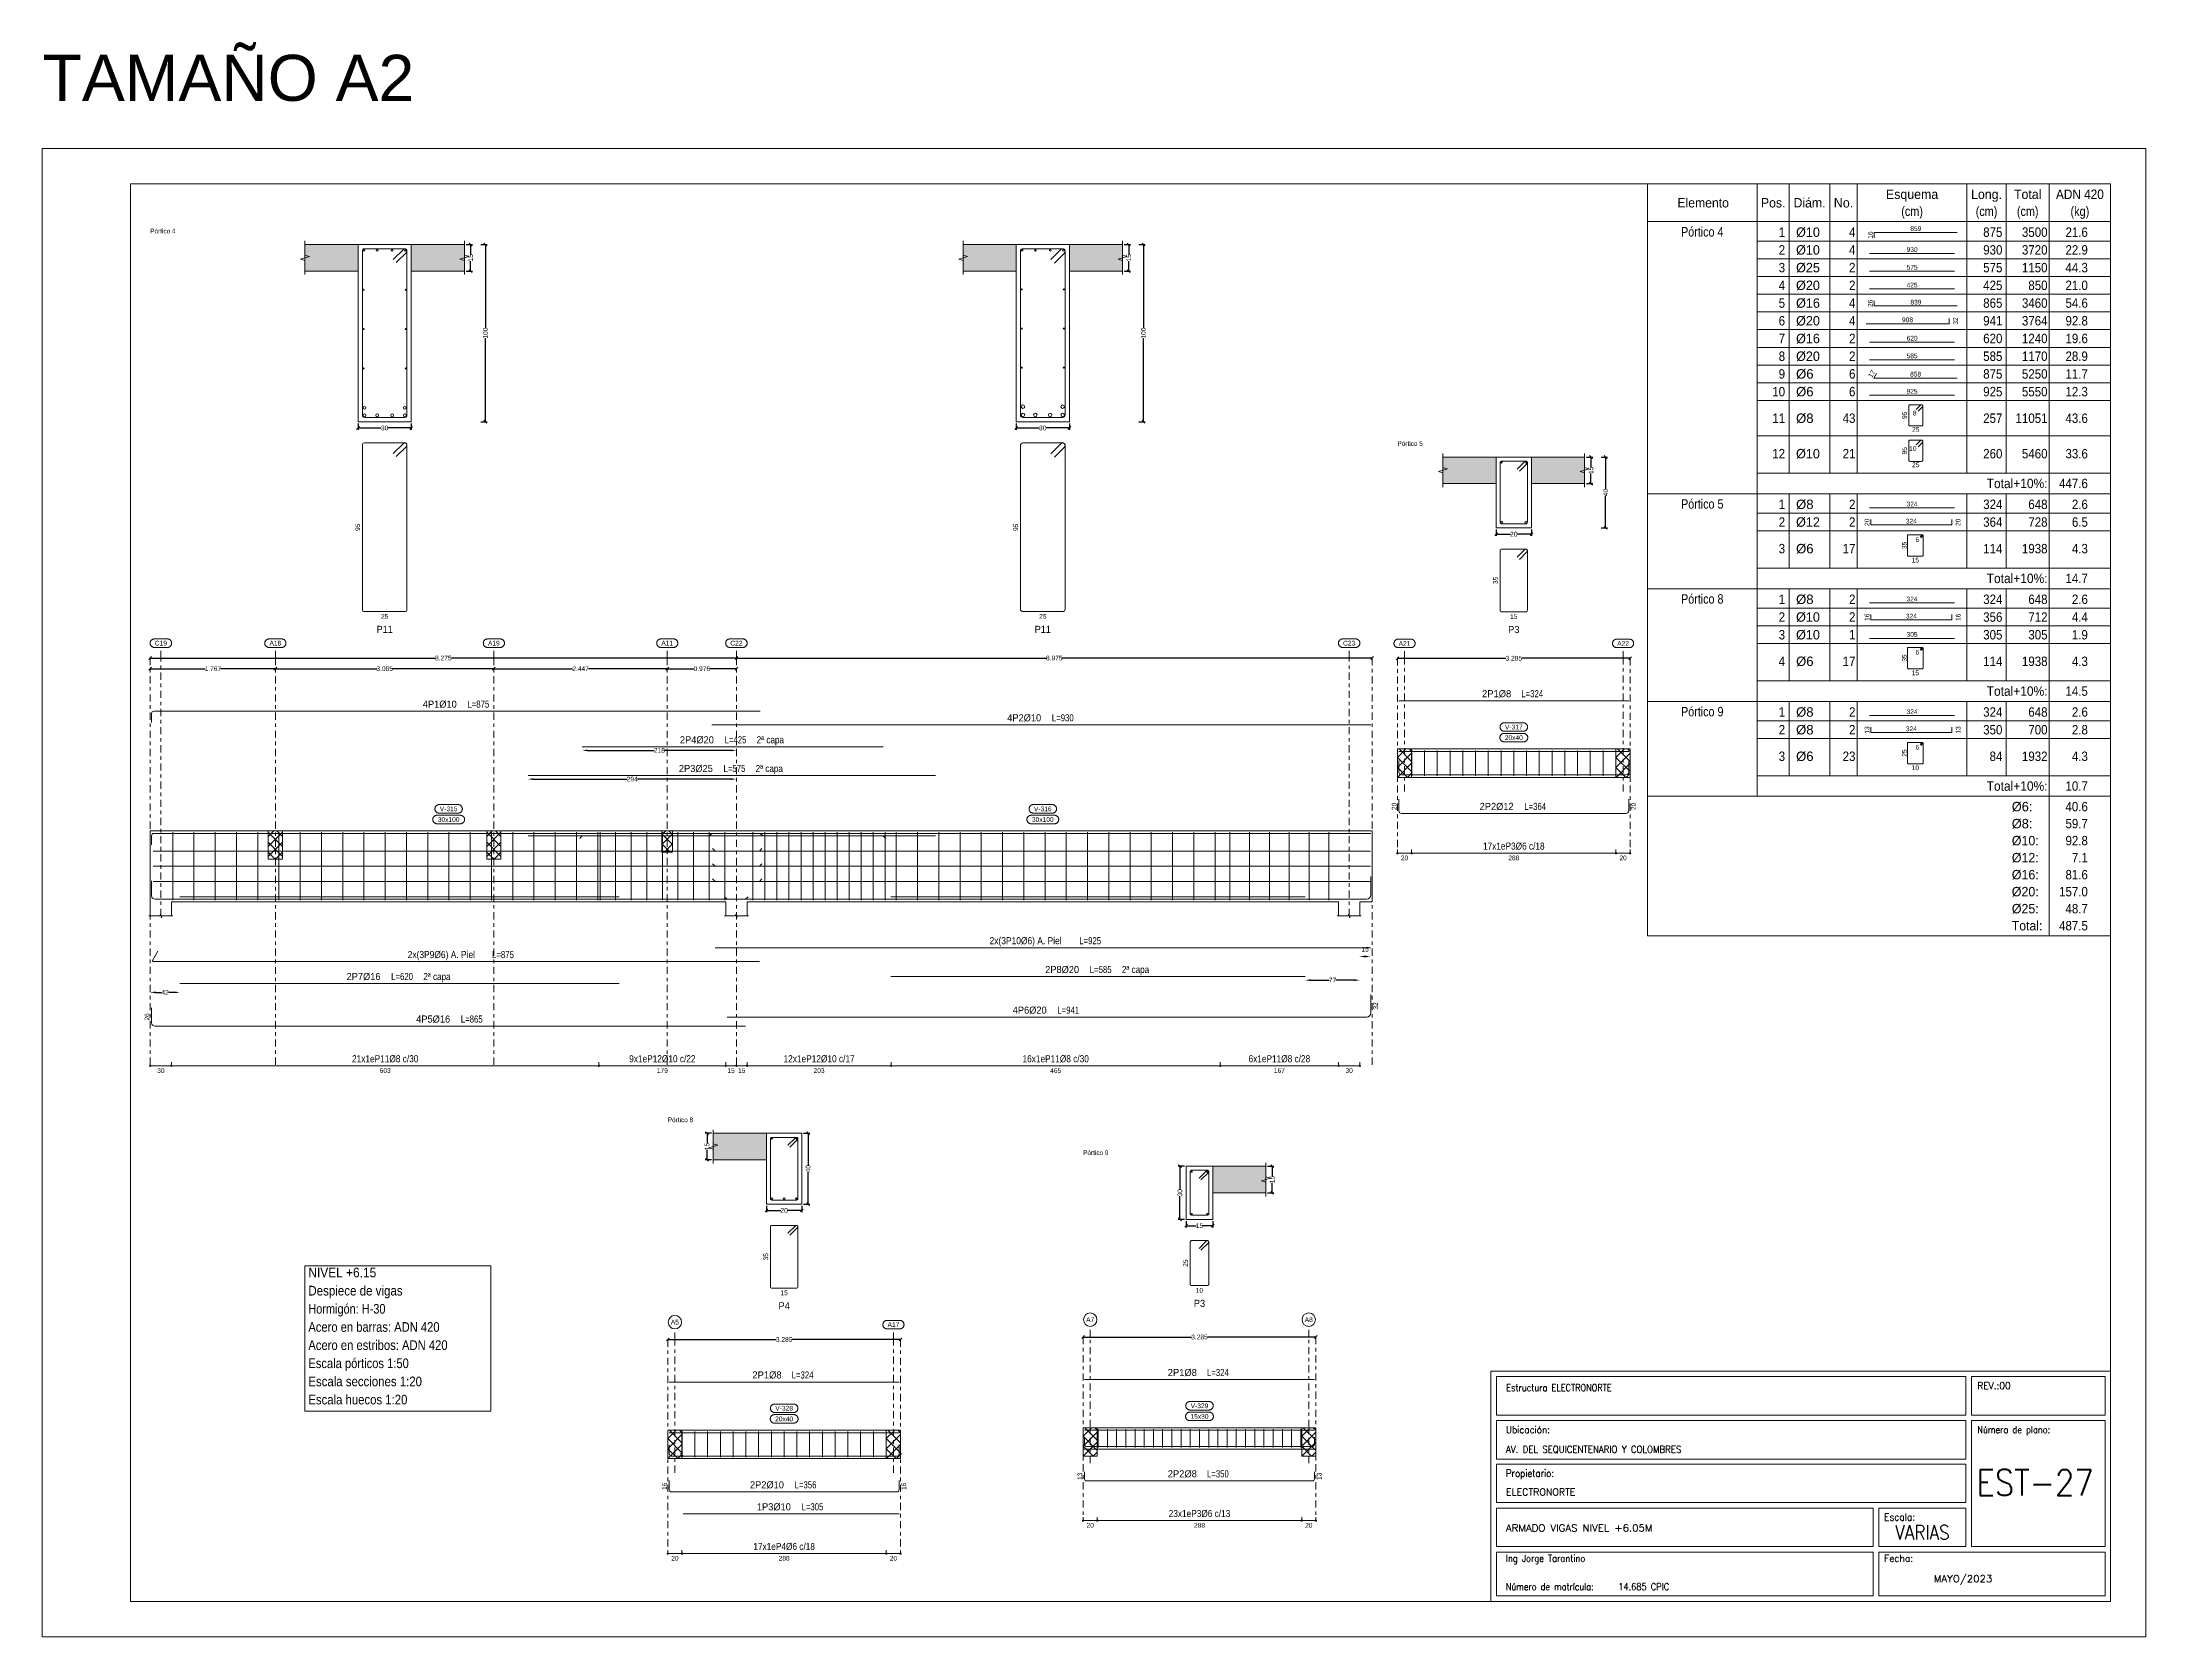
# Model space of a CAD drawing. Header units: millimetres. Extents: x 3 to 479, y -191 to 120.
# Drawn here: x 329.5 to 388.9, y 75.3 to 120.3 of the extents above; entities that cross this region are included whole.
import ezdxf
from ezdxf.enums import TextEntityAlignment as Align

# ---------------------------------------------------------------- set-up
doc = ezdxf.new("R2010")
doc.units = ezdxf.units.MM
doc.linetypes.add('CYPE_RAYAPUNTO', pattern=[0.4125, 0.2025, -0.105, 0, -0.105])
for name, color, linetype, lineweight in [('ALZ_ARM_LONG_ARM_TEXTOS', 3, 'Continuous', 9), ('ALZ_ARM_LONG_TXT_IND_CAPA_ARM_LONG', 3, 'Continuous', 9), ('ALZ_ARM_LONG_TXT_LONG', 3, 'Continuous', 9), ('ALZ_ARM_TRANS_TXT_EST', 3, 'Continuous', 9), ('ALZ_CONT_NUDOS', 122, 'Continuous', 9), ('ALZ_CONT_VIG_HORMIGON', 2, 'Continuous', 9), ('ALZ_COT_COT_ANCLAJES', 3, 'Continuous', 0), ('ALZ_COT_COT_ARM', 3, 'Continuous', 0), ('ALZ_COT_COT_EST', 3, 'Continuous', 0), ('ALZ_COT_COT_LIN_APOYOS', 2, 'CYPE_RAYAPUNTO', 0), ('ALZ_COT_LONGITUD_PROYECTADA', 122, 'Continuous', 0), ('ALZ_COT_TEXTOS_ESTRIBOS', 122, 'Continuous', 0), ('ALZ_REF_COT_LIN_AUX_COTA', 2, 'CYPE_RAYAPUNTO', 9), ('ALZ_REF_REF_NOMBRE', 3, 'Continuous', 9), ('ALZ_REF_REF_REFERENCIA', 3, 'Continuous', 9), ('ALZ_REF_REFERENCIA_PORTICO', 3, 'Continuous', 9), ('ALZ_REF_TEXTO_REF_NOMBRE', 3, 'Continuous', 9), ('ALZ_REF_TEXTO_REF_REFERENCIA', 3, 'Continuous', 9), ('ARM_LONGITUDINAL_Ø10', 103, 'Continuous', 9), ('ARM_LONGITUDINAL_Ø12', 171, 'Continuous', 9), ('ARM_LONGITUDINAL_Ø16', 212, 'Continuous', 9), ('ARM_LONGITUDINAL_Ø20', 30, 'Continuous', 9), ('ARM_LONGITUDINAL_Ø25', 20, 'Continuous', 9), ('ARM_LONGITUDINAL_Ø6', 151, 'Continuous', 9), ('ARM_LONGITUDINAL_Ø8', 32, 'Continuous', 9), ('ARM_TRANSVERSAL_Ø10', 103, 'Continuous', 9), ('ARM_TRANSVERSAL_Ø6', 151, 'Continuous', 9), ('ARM_TRANSVERSAL_Ø8', 32, 'Continuous', 9), ('CIM_REFEREN', 2, 'Continuous', 0), ('CYPE', 7, 'Continuous', 0), ('DESPIECES_TABLA', 7, 'Continuous', 9), ('RECUAD_LIMITES', 2, 'Continuous', 0), ('RECUAD_MARCO', 1, 'Continuous', 20), ('SEC_CONT_FORJADOS_SECCION', 8, 'Continuous', 9), ('SEC_CONT_VIG_HORMIGON_SECCION', 2, 'Continuous', 9), ('SEC_COTAS_SEC_DIM_VIGA', 122, 'Continuous', 0), ('SEC_COTAS_TEXTOS_DESPIECE_ESTRIBADO', 122, 'Continuous', 0), ('SEC_REF_TXT_POSICIONES_ARM_ESTRIBOS', 1, 'Continuous', 9), ('TAB_COM_LINEAS', 1, 'Continuous', 9), ('TAB_COM_TEXTOS', 1, 'Continuous', 9), ('TABLAS', 1, 'Continuous', 9), ('TEXTO_TABLAS', 1, 'Continuous', 0), ('TEXTOS_COTAS_DESPIECES_TABLA', 1, 'Continuous', 0)]:
    doc.layers.add(name, color=color, linetype=linetype, lineweight=lineweight)
doc.styles.add('CYPETXT', font='romans__.ttf', dxfattribs={"height": 0.2})
doc.styles.add('CYPETXT_0.2_romans', font='arial.ttf', dxfattribs={"height": 0.133333})
doc.styles.add('CYPETXT_romans', font='arial.ttf', dxfattribs={"height": 0.2})
doc.dimstyles.new('cype_arrow', dxfattribs={"dimtxt": 0.18, "dimasz": 0.15, "dimexe": 0.05, "dimexo": 0.05, "dimgap": 0, "dimtad": 0, "dimdec": 4, "dimzin": 0, "dimdsep": 46, "dimtxsty": 'CYPETXT_0.2_romans', "dimcen": 0.09, "dimadec": 0, "dimazin": 0, "dimtfac": 1, "dimtdec": 4, "dimtofl": 0, "dimtmove": 2, "dimatfit": 3, "dimfxl": 1, "dimtolj": 1, "dimtzin": 0, "dimarcsym": 0})
doc.dimstyles.new('cype_oblique', dxfattribs={"dimtxt": 0.18, "dimasz": 0.18, "dimexe": 0.05, "dimexo": 0.05, "dimgap": 0, "dimtad": 0, "dimdec": 4, "dimzin": 0, "dimdsep": 46, "dimtxsty": 'CYPETXT_0.2_romans', "dimblk": 'OBLIQUE', "dimtsz": 0.04, "dimcen": 0.09, "dimadec": 0, "dimazin": 0, "dimtfac": 1, "dimtdec": 4, "dimtofl": 0, "dimtmove": 2, "dimatfit": 3, "dimfxl": 1, "dimtolj": 1, "dimtzin": 0, "dimarcsym": 0})

msp = doc.modelspace()

# ---------------------------------------------------------------- texts
at = {"layer": 'ALZ_ARM_LONG_ARM_TEXTOS', "style": 'CYPETXT_romans'}
for s, width, p in [('4P1%%c10', 0.935124, (340.68991, 101.51888)), ('2P1%%c8', 0.947337, (370.5289, 101.81284)), ('4P2%%c10', 0.935124, (357.19005, 101.13279)), ('2P4%%c20', 0.935124, (347.94937, 100.51279)), ('2P3%%c25', 0.935124, (347.91993, 99.70285)), ('2P2%%c12', 0.935124, (370.5289, 98.63284)), ('2x(3P10%%c6) A. Piel', 0.851134, (357.23005, 94.84285)), ('2x(3P9%%c6) A. Piel', 0.849696, (340.73491, 94.45144)), ('2P7%%c16', 0.935124, (338.53699, 93.83142)), ('2P8%%c20', 0.935124, (358.26087, 94.02994)), ('4P5%%c16', 0.935124, (340.50298, 92.63216)), ('4P6%%c20', 0.935124, (357.34505, 92.88405)), ('2P1%%c8', 0.947337, (349.92766, 82.58884)), ('2P1%%c8', 0.947337, (361.65427, 82.65884)), ('2P2%%c10', 0.935124, (349.92766, 79.48884)), ('2P2%%c8', 0.947337, (361.65427, 79.79884)), ('1P3%%c10', 0.935124, (350.12266, 78.86884))]:
    msp.add_text(s, height=0.2, dxfattribs=dict(at, width=width)).set_placement(p, align=Align.CENTER)
at = {"layer": 'ALZ_ARM_LONG_TXT_IND_CAPA_ARM_LONG', "style": 'CYPETXT_romans', "width": 0.816999}
for p in [(350.02137, 100.51279), (349.99193, 99.70285), (340.60899, 93.83142), (360.33287, 94.02994)]:
    msp.add_text('2ª capa', height=0.2, dxfattribs=at).set_placement(p, align=Align.CENTER)
at = {"layer": 'ALZ_ARM_LONG_TXT_LONG', "style": 'CYPETXT_romans', "width": 0.785606}
for s, p in [(' L=875', (341.74841, 101.51888)), (' L=324', (371.5034, 101.81284)), (' L=930', (358.24855, 101.13279)), (' L=425', (349.00787, 100.51279)), (' L=575', (348.97843, 99.70285)), (' L=364', (371.5874, 98.63284)), (' L=925', (359.02205, 94.84285)), (' L=875', (342.44291, 94.45144)), (' L=620', (339.59549, 93.83142)), (' L=585', (359.31937, 94.02994)), (' L=865', (341.56148, 92.63216)), (' L=941', (358.40355, 92.88405)), (' L=324', (350.90216, 82.58884)), (' L=324', (362.62877, 82.65884)), (' L=356', (350.98616, 79.48884)), (' L=350', (362.62877, 79.79884)), (' L=305', (351.18116, 78.86884))]:
    msp.add_text(s, height=0.2, dxfattribs=at).set_placement(p, align=Align.CENTER)
at = {"layer": 'ALZ_ARM_TRANS_TXT_EST', "style": 'CYPETXT_romans'}
for s, width, p in [('17x1eP3%%c6 c/18', 0.835132, (371.0139, 97.51284)), ('21x1eP11%%c8 c/30', 0.837616, (339.14917, 91.51216)), ('9x1eP12%%c10 c/22', 0.837616, (346.97424, 91.51216)), ('12x1eP12%%c10 c/17', 0.839789, (351.39924, 91.51216)), ('16x1eP11%%c8 c/30', 0.837616, (358.07924, 91.51216)), ('6x1eP11%%c8 c/28', 0.835132, (364.39505, 91.51216)), ('23x1eP3%%c6 c/13', 0.835132, (362.13927, 78.67884)), ('17x1eP4%%c6 c/18', 0.835132, (350.41266, 77.74884))]:
    msp.add_text(s, height=0.2, dxfattribs=dict(at, width=width)).set_placement(p, align=Align.CENTER)
at = {"layer": 'ALZ_COT_COT_ANCLAJES', "style": 'CYPETXT_romans', "width": 0.872274}
for s, p in [('20', (367.70223, 98.73284)), ('26', (332.48825, 92.79216)), ('16', (347.101, 79.54884)), ('13', (358.82761, 79.82884))]:
    msp.add_text(s, height=0.133333, rotation=90, dxfattribs=at).set_placement(p, align=Align.CENTER)
for s, p in [('20', (374.32557, 98.73284)), ('32', (367.04172, 93.10405)), ('16', (353.72433, 79.54884)), ('13', (365.45094, 79.82884))]:
    msp.add_text(s, height=0.133333, rotation=90, dxfattribs=at).set_placement(p, align=Align.TOP_CENTER)
at = {"layer": 'ALZ_COT_TEXTOS_ESTRIBOS', "style": 'CYPETXT_romans', "width": 0.872274}
for s, p in [('20', (367.9289, 97.34618)), ('288', (371.0139, 97.34618)), ('20', (374.0989, 97.34618)), ('30', (332.81491, 91.3455)), ('603', (339.14917, 91.3455)), ('179', (346.97424, 91.3455)), ('15', (348.91505, 91.3455)), ('15', (349.21505, 91.3455)), ('203', (351.39924, 91.3455)), ('465', (358.07924, 91.3455)), ('167', (364.39505, 91.3455)), ('30', (366.36505, 91.3455)), ('20', (359.05427, 78.51218)), ('288', (362.13927, 78.51218)), ('20', (365.22427, 78.51218)), ('20', (347.32766, 77.58218)), ('288', (350.41266, 77.58218)), ('20', (353.49766, 77.58218))]:
    msp.add_text(s, height=0.133333, dxfattribs=at).set_placement(p, align=Align.TOP_CENTER)
at = {"layer": 'ALZ_REF_REFERENCIA_PORTICO', "style": 'CYPETXT_romans', "width": 0.813476}
for s, p in [('Pórtico 4', (332.51491, 114.96821)), ('Pórtico 5', (367.7289, 108.97218)), ('Pórtico 8', (347.12766, 89.88863)), ('Pórtico 9', (358.85427, 88.95863))]:
    msp.add_text(s, height=0.133333, dxfattribs=at).set_placement(p, align=Align.MIDDLE_LEFT)
at = {"layer": 'ALZ_REF_TEXTO_REF_NOMBRE', "style": 'CYPETXT_romans'}
for s, width, p in [('V-317', 0.803518, (371.0139, 100.97284)), ('20x40', 0.876123, (371.0139, 100.67284)), ('V-315', 0.803518, (340.93998, 98.66284)), ('V-316', 0.803518, (357.71505, 98.66284)), ('30x100', 0.875466, (340.93998, 98.36284)), ('30x100', 0.875466, (357.71505, 98.36284)), ('20x40', 0.876123, (350.41266, 81.44884)), ('V-328', 0.803518, (350.41266, 81.74884)), ('15x30', 0.876123, (362.13927, 81.51884)), ('V-329', 0.803518, (362.13927, 81.81884))]:
    msp.add_text(s, height=0.133333, dxfattribs=dict(at, width=width)).set_placement(p, align=Align.MIDDLE_CENTER)
at = {"layer": 'ALZ_REF_TEXTO_REF_REFERENCIA', "style": 'CYPETXT_romans'}
for s, width, p in [('C19', 0.8832, (332.81491, 103.33888)), ('A18', 0.960644, (336.04811, 103.33888)), ('A19', 0.960644, (342.21811, 103.33888)), ('A11', 0.960644, (347.11255, 103.33888)), ('C22', 0.8832, (349.06505, 103.33888)), ('C23', 0.8832, (366.36505, 103.33888)), ('A21', 0.960644, (367.9289, 103.33284)), ('A22', 0.960644, (374.0989, 103.33284)), ('A5', 1.007096, (347.32766, 84.17907)), ('A17', 0.960644, (353.49766, 84.10884)), ('A7', 1.007096, (359.05427, 84.24907)), ('A8', 1.007096, (365.22427, 84.24907))]:
    msp.add_text(s, height=0.133333, dxfattribs=dict(at, width=width)).set_placement(p, align=Align.MIDDLE_CENTER)
at = {"layer": 'CIM_REFEREN', "insert": (329.47667, 119.94157), "char_height": 1.3, "attachment_point": 1, "style": 'CYPETXT_romans'}
msp.add_mtext_dynamic_manual_height_columns('TAMAÑO A2', width=20.4097016, gutter_width=12.5, heights=[0], dxfattribs=at)
at = {"layer": 'CYPE', "color": 5, "style": 'CYPETXT'}
for s, width, p in [('Estructura ELECTRONORTE', 0.842437, (370.80093, 82.22684)), ('AV. DEL SEQUICENTENARIO Y COLOMBRES', 0.887423, (370.79093, 80.48684)), ('ELECTRONORTE', 0.974409, (370.79093, 79.28684)), ('ARMADO VIGAS NIVEL +6.05M', 1.047361, (370.79093, 78.27247)), ('Ing Jorge Tarantino', 0.851105, (370.79093, 77.41684)), ('14.685 CPIC', 0.851936, (373.96093, 76.61684)), ('MAYO/2023', 1.047361, (382.87093, 76.83684))]:
    msp.add_text(s, height=0.2, dxfattribs=dict(at, width=width)).set_placement(p)
at = {"layer": 'CYPE', "color": 4, "style": 'CYPETXT'}
for s, width, p in [('REV.:00', 0.927655, (384.10093, 82.28684)), ('Ubicación:', 0.90604, (370.79093, 81.04684)), ('Número de plano:', 0.844847, (384.10093, 81.04684)), ('Propietario:', 0.885908, (370.79093, 79.81684)), ('Escala:', 0.925891, (381.47093, 78.57684)), ('Fecha:', 0.933698, (381.47093, 77.41684)), ('Número de matrícula:', 0.83516, (370.79093, 76.61684))]:
    msp.add_text(s, height=0.2, dxfattribs=dict(at, width=width)).set_placement(p)
at = {"layer": 'CYPE', "color": 5, "style": 'CYPETXT'}
for s, height, width, p in [('EST-27', 0.733333, 0.872274, (385.73093, 79.28351)), ('VARIAS', 0.4, 0.869965, (382.55093, 78.04684))]:
    msp.add_text(s, height=height, dxfattribs=dict(at, width=width)).set_placement(p, align=Align.CENTER)
at = {"layer": 'SEC_COTAS_TEXTOS_DESPIECE_ESTRIBADO', "style": 'CYPETXT_romans', "width": 0.872274}
for s, p in [('95', (338.43644, 106.60888)), ('95', (357.01839, 106.60888)), ('35', (370.56223, 105.10784)), ('35', (349.961, 86.02429)), ('25', (361.8126, 85.84429))]:
    msp.add_text(s, height=0.133333, rotation=90, dxfattribs=at).set_placement(p, align=Align.CENTER)
for s, p in [('25', (339.13311, 104.16221)), ('25', (357.71505, 104.16221)), ('15', (371.0139, 104.15618)), ('15', (350.41266, 85.07263)), ('10', (362.13927, 85.14263))]:
    msp.add_text(s, height=0.133333, dxfattribs=at).set_placement(p, align=Align.TOP_CENTER)
at = {"layer": 'SEC_REF_TXT_POSICIONES_ARM_ESTRIBOS', "style": 'CYPETXT_romans'}
for s, width, p in [('P11', 0.91451, (339.13311, 103.72888)), ('P11', 0.91451, (357.71505, 103.72888)), ('P3', 0.935124, (371.0139, 103.72284)), ('P4', 0.935124, (350.41266, 84.63929)), ('P3', 0.935124, (362.13927, 84.70929))]:
    msp.add_text(s, height=0.2, dxfattribs=dict(at, width=width)).set_placement(p, align=Align.MIDDLE_CENTER)
at = {"layer": 'TAB_COM_LINEAS', "style": 'CYPETXT_romans'}
for s, width, p in [('NIVEL +6.15', 0.880937, (336.97909, 85.44301)), ('Despiece de vigas', 0.852948, (336.97909, 84.93077)), ('Hormigón: H-30', 0.808194, (336.97909, 84.41854)), ('Acero en barras: ADN 420', 0.827218, (336.97909, 83.90631)), ('Acero en estribos: ADN 420', 0.830636, (336.97909, 83.39407)), ('Escala pórticos 1:50', 0.824952, (336.97909, 82.88184)), ('Escala secciones 1:20', 0.844437, (336.97909, 82.36961)), ('Escala huecos 1:20', 0.838794, (336.97909, 81.85737))]:
    msp.add_text(s, height=0.2733333, dxfattribs=dict(at, width=width)).set_placement(p)
at = {"layer": 'TEXTO_TABLAS', "style": 'CYPETXT_romans'}
for s, width, p in [('Elemento', 0.923378, (376.35993, 115.76684)), ('Pos.', 0.930268, (378.33693, 115.76684)), ('Diám.', 0.924488, (379.36293, 115.76684)), ('No.', 0.948905, (380.32293, 115.76684)), ('Esquema', 0.93681, (382.25893, 116.00684)), ('Long.', 0.9375, (384.36093, 116.00684)), ('Total', 0.935673, (385.52293, 116.00684)), ('ADN 420', 0.893197, (386.99693, 116.00684)), ('(cm)', 0.819001, (382.25893, 115.52684)), ('(cm)', 0.819001, (384.36093, 115.52684)), ('(cm)', 0.819001, (385.52293, 115.52684)), ('(kg)', 0.827954, (386.99693, 115.52684)), ('Pórtico 4', 0.813476, (376.33493, 114.94684)), ('Pórtico 5', 0.813476, (376.33493, 107.26684)), ('Pórtico 8', 0.813476, (376.33493, 104.58684)), ('Pórtico 9', 0.813476, (376.33493, 101.40684))]:
    msp.add_text(s, height=0.266667, dxfattribs=dict(at, width=width)).set_placement(p, align=Align.MIDDLE_CENTER)
for s, height, width, p in [('1', 0.26667, 0.872274, (378.67293, 114.93684)), ('4', 0.26667, 0.872274, (380.65893, 114.93684)), ('875', 0.266667, 0.872274, (384.80893, 114.93684)), ('3500', 0.266667, 0.872274, (386.08293, 114.93684)), ('21.6', 0.266667, 0.869308, (387.22093, 114.93684)), ('3', 0.26667, 0.872274, (378.67293, 113.93684)), ('2', 0.26667, 0.872274, (378.67293, 114.43684)), ('4', 0.26667, 0.872274, (380.65893, 114.43684)), ('2', 0.26667, 0.872274, (380.65893, 113.93684)), ('575', 0.266667, 0.872274, (384.80893, 113.93684)), ('930', 0.266667, 0.872274, (384.80893, 114.43684)), ('3720', 0.266667, 0.872274, (386.08293, 114.43684)), ('1150', 0.266667, 0.872274, (386.08293, 113.93684)), ('44.3', 0.266667, 0.869308, (387.22093, 113.93684)), ('22.9', 0.266667, 0.869308, (387.22093, 114.43684)), ('4', 0.26667, 0.872274, (378.67293, 113.43684)), ('2', 0.26667, 0.872274, (380.65893, 113.43684)), ('425', 0.266667, 0.872274, (384.80893, 113.43684)), ('850', 0.266667, 0.872274, (386.08293, 113.43684)), ('21.0', 0.266667, 0.869308, (387.22093, 113.43684)), ('5', 0.26667, 0.872274, (378.67293, 112.93684)), ('4', 0.26667, 0.872274, (380.65893, 112.93684)), ('865', 0.266667, 0.872274, (384.80893, 112.93684)), ('3460', 0.266667, 0.872274, (386.08293, 112.93684)), ('54.6', 0.266667, 0.869308, (387.22093, 112.93684)), ('6', 0.26667, 0.872274, (378.67293, 112.43684)), ('4', 0.26667, 0.872274, (380.65893, 112.43684)), ('941', 0.266667, 0.872274, (384.80893, 112.43684)), ('3764', 0.266667, 0.872274, (386.08293, 112.43684)), ('92.8', 0.266667, 0.869308, (387.22093, 112.43684)), ('7', 0.26667, 0.872274, (378.67293, 111.93684)), ('2', 0.26667, 0.872274, (380.65893, 111.93684)), ('620', 0.266667, 0.872274, (384.80893, 111.93684)), ('1240', 0.266667, 0.872274, (386.08293, 111.93684)), ('19.6', 0.266667, 0.869308, (387.22093, 111.93684)), ('8', 0.26667, 0.872274, (378.67293, 111.43684)), ('2', 0.26667, 0.872274, (380.65893, 111.43684)), ('585', 0.266667, 0.872274, (384.80893, 111.43684)), ('1170', 0.266667, 0.872274, (386.08293, 111.43684)), ('28.9', 0.266667, 0.869308, (387.22093, 111.43684)), ('10', 0.266667, 0.872274, (378.67293, 110.43684)), ('9', 0.26667, 0.872274, (378.67293, 110.93684)), ('6', 0.26667, 0.872274, (380.65893, 110.93684)), ('6', 0.26667, 0.872274, (380.65893, 110.43684)), ('875', 0.266667, 0.872274, (384.80893, 110.93684)), ('925', 0.266667, 0.872274, (384.80893, 110.43684)), ('5250', 0.266667, 0.872274, (386.08293, 110.93684)), ('5550', 0.266667, 0.872274, (386.08293, 110.43684)), ('11.7', 0.266667, 0.869308, (387.22093, 110.93684)), ('12.3', 0.266667, 0.869308, (387.22093, 110.43684)), ('11', 0.266667, 0.872274, (378.67293, 109.68684)), ('43', 0.266667, 0.872274, (380.65893, 109.68684)), ('257', 0.266667, 0.872274, (384.80893, 109.68684)), ('11051', 0.266667, 0.872274, (386.08293, 109.68684)), ('43.6', 0.266667, 0.869308, (387.22093, 109.68684)), ('12', 0.266667, 0.872274, (378.67293, 108.68684)), ('21', 0.266667, 0.872274, (380.65893, 108.68684)), ('260', 0.266667, 0.872274, (384.80893, 108.68684)), ('5460', 0.266667, 0.872274, (386.08293, 108.68684)), ('33.6', 0.266667, 0.869308, (387.22093, 108.68684)), ('Total+10%:', 0.266667, 0.906671, (386.08293, 107.84684)), ('447.6', 0.266667, 0.869965, (387.22093, 107.84684)), ('1', 0.26667, 0.872274, (378.67293, 107.25684)), ('2', 0.26667, 0.872274, (380.65893, 107.25684)), ('324', 0.266667, 0.872274, (384.80893, 107.25684)), ('648', 0.266667, 0.872274, (386.08293, 107.25684)), ('2.6', 0.266667, 0.868127, (387.22093, 107.25684)), ('2', 0.26667, 0.872274, (378.67293, 106.75684)), ('2', 0.26667, 0.872274, (380.65893, 106.75684)), ('364', 0.266667, 0.872274, (384.80893, 106.75684)), ('728', 0.266667, 0.872274, (386.08293, 106.75684)), ('6.5', 0.266667, 0.868127, (387.22093, 106.75684)), ('3', 0.26667, 0.872274, (378.67293, 106.00684)), ('17', 0.266667, 0.872274, (380.65893, 106.00684)), ('114', 0.266667, 0.872274, (384.80893, 106.00684)), ('1938', 0.266667, 0.872274, (386.08293, 106.00684)), ('4.3', 0.266667, 0.868127, (387.22093, 106.00684)), ('Total+10%:', 0.266667, 0.906671, (386.08293, 105.16684)), ('14.7', 0.266667, 0.869308, (387.22093, 105.16684)), ('1', 0.26667, 0.872274, (378.67293, 104.57684)), ('2', 0.26667, 0.872274, (380.65893, 104.57684)), ('324', 0.266667, 0.872274, (384.80893, 104.57684)), ('648', 0.266667, 0.872274, (386.08293, 104.57684)), ('2.6', 0.266667, 0.868127, (387.22093, 104.57684)), ('2', 0.26667, 0.872274, (378.67293, 104.07684)), ('2', 0.26667, 0.872274, (380.65893, 104.07684)), ('356', 0.266667, 0.872274, (384.80893, 104.07684)), ('712', 0.266667, 0.872274, (386.08293, 104.07684)), ('4.4', 0.266667, 0.868127, (387.22093, 104.07684)), ('3', 0.26667, 0.872274, (378.67293, 103.57684)), ('1', 0.26667, 0.872274, (380.65893, 103.57684)), ('305', 0.266667, 0.872274, (384.80893, 103.57684)), ('305', 0.266667, 0.872274, (386.08293, 103.57684)), ('1.9', 0.266667, 0.868127, (387.22093, 103.57684)), ('4', 0.26667, 0.872274, (378.67293, 102.82684)), ('17', 0.266667, 0.872274, (380.65893, 102.82684)), ('114', 0.266667, 0.872274, (384.80893, 102.82684)), ('1938', 0.266667, 0.872274, (386.08293, 102.82684)), ('4.3', 0.266667, 0.868127, (387.22093, 102.82684)), ('Total+10%:', 0.266667, 0.906671, (386.08293, 101.98684)), ('14.5', 0.266667, 0.869308, (387.22093, 101.98684)), ('2', 0.26667, 0.872274, (378.67293, 100.89684)), ('1', 0.26667, 0.872274, (378.67293, 101.39684)), ('2', 0.26667, 0.872274, (380.65893, 101.39684)), ('2', 0.26667, 0.872274, (380.65893, 100.89684)), ('324', 0.266667, 0.872274, (384.80893, 101.39684)), ('350', 0.266667, 0.872274, (384.80893, 100.89684)), ('648', 0.266667, 0.872274, (386.08293, 101.39684)), ('700', 0.266667, 0.872274, (386.08293, 100.89684)), ('2.6', 0.266667, 0.868127, (387.22093, 101.39684)), ('2.8', 0.266667, 0.868127, (387.22093, 100.89684)), ('3', 0.26667, 0.872274, (378.67293, 100.14684)), ('23', 0.266667, 0.872274, (380.65893, 100.14684)), ('84', 0.266667, 0.872274, (384.80893, 100.14684)), ('1932', 0.266667, 0.872274, (386.08293, 100.14684)), ('4.3', 0.266667, 0.868127, (387.22093, 100.14684)), ('Total+10%:', 0.266667, 0.906671, (386.08293, 99.30684)), ('10.7', 0.266667, 0.869308, (387.22093, 99.30684)), ('40.6', 0.266667, 0.869308, (387.22093, 98.72684)), ('59.7', 0.266667, 0.869308, (387.22093, 98.24684)), ('92.8', 0.266667, 0.869308, (387.22093, 97.76684)), ('7.1', 0.266667, 0.868127, (387.22093, 97.28684)), ('81.6', 0.266667, 0.869308, (387.22093, 96.80684)), ('157.0', 0.266667, 0.869965, (387.22093, 96.32684)), ('48.7', 0.266667, 0.869308, (387.22093, 95.84684)), ('487.5', 0.266667, 0.869965, (387.22093, 95.36684))]:
    msp.add_text(s, height=height, dxfattribs=dict(at, width=width)).set_placement(p, align=Align.MIDDLE_RIGHT)
for s, width, p in [('%%c10', 0.955414, (378.98293, 114.93684)), ('%%c10', 0.955414, (378.98293, 114.43684)), ('%%c25', 0.955414, (378.98293, 113.93684)), ('%%c20', 0.955414, (378.98293, 113.43684)), ('%%c16', 0.955414, (378.98293, 112.93684)), ('%%c20', 0.955414, (378.98293, 112.43684)), ('%%c16', 0.955414, (378.98293, 111.93684)), ('%%c20', 0.955414, (378.98293, 111.43684)), ('%%c6', 0.99505, (378.98293, 110.93684)), ('%%c6', 0.99505, (378.98293, 110.43684)), ('%%c8', 0.99505, (378.98293, 109.68684)), ('%%c10', 0.955414, (378.98293, 108.68684)), ('%%c8', 0.99505, (378.98293, 107.25684)), ('%%c12', 0.955414, (378.98293, 106.75684)), ('%%c6', 0.99505, (378.98293, 106.00684)), ('%%c8', 0.99505, (378.98293, 104.57684)), ('%%c10', 0.955414, (378.98293, 104.07684)), ('%%c10', 0.955414, (378.98293, 103.57684)), ('%%c6', 0.99505, (378.98293, 102.82684)), ('%%c8', 0.99505, (378.98293, 101.39684)), ('%%c8', 0.99505, (378.98293, 100.89684)), ('%%c6', 0.99505, (378.98293, 100.14684)), ('%%c6:', 0.966972, (385.07493, 98.72684)), ('%%c8:', 0.966972, (385.07493, 98.24684)), ('%%c10:', 0.940736, (385.07493, 97.76684)), ('%%c12:', 0.940736, (385.07493, 97.28684)), ('%%c16:', 0.940736, (385.07493, 96.80684)), ('%%c20:', 0.940736, (385.07493, 96.32684)), ('%%c25:', 0.940736, (385.07493, 95.84684)), ('Total:', 0.925563, (385.07493, 95.36684))]:
    msp.add_text(s, height=0.266667, dxfattribs=dict(at, width=width)).set_placement(p, align=Align.MIDDLE_LEFT)
at = {"layer": 'TEXTOS_COTAS_DESPIECES_TABLA', "style": 'CYPETXT_romans', "width": 0.872274}
for s, rotation, p in [('16', 90, (381.14516, 114.85392)), ('26', 90, (381.14514, 112.92897)), ('17', 60.0007096, (381.17675, 110.90684)), ('95', 90, (382.11203, 109.76866)), ('95', 90, (382.11211, 108.76869)), ('20', 90, (381.05237, 106.74981)), ('35', 90, (382.10814, 106.09851)), ('16', 90, (381.05242, 104.06973)), ('35', 90, (382.10814, 102.91851)), ('13', 90, (381.05246, 100.88966)), ('25', 90, (382.10813, 100.2385))]:
    msp.add_text(s, height=0.133333, rotation=rotation, dxfattribs=at).set_placement(p, align=Align.CENTER)
for s, p in [('859', (382.36444, 114.97176)), ('930', (382.25893, 114.37884)), ('425', (382.25893, 113.37884)), ('575', (382.25893, 113.87884)), ('839', (382.36701, 112.89671)), ('908', (382.12987, 112.39667)), ('620', (382.25893, 111.87884)), ('585', (382.25893, 111.37884)), ('925', (382.25893, 110.37884)), ('858', (382.359, 110.86346)), ('324', (382.25893, 107.19884)), ('324', (382.23893, 106.71588)), ('324', (382.25893, 104.51884)), ('324', (382.23893, 104.03595)), ('305', (382.25893, 103.51884)), ('324', (382.23893, 100.85602)), ('324', (382.25893, 101.33884))]:
    msp.add_text(s, height=0.133333, dxfattribs=at).set_placement(p, align=Align.CENTER)
for s, p in [('32', (383.41784, 112.42902)), ('20', (383.49215, 106.74981)), ('16', (383.4921, 104.06973)), ('13', (383.49205, 100.88966))]:
    msp.add_text(s, height=0.133333, rotation=90, dxfattribs=at).set_placement(p, align=Align.TOP_CENTER)
for s, height, p in [('8', 0.13333, (382.38223, 109.8312)), ('10', 0.133333, (382.3824, 108.83157)), ('6', 0.13333, (382.45847, 106.26257)), ('6', 0.13333, (382.45847, 103.08257)), ('6', 0.13333, (382.45843, 100.40248))]:
    msp.add_text(s, height=height, dxfattribs=at).set_placement(p, align=Align.MIDDLE_RIGHT)
for s, p in [('25', (382.36403, 109.43836)), ('25', (382.36399, 108.43832)), ('15', (382.35044, 105.74851)), ('15', (382.35044, 102.56851)), ('10', (382.35045, 99.88852))]:
    msp.add_text(s, height=0.133333, dxfattribs=at).set_placement(p, align=Align.TOP_CENTER)

# ---------------------------------------------------------------- blocks, each defined once
blk = doc.blocks.new('*D1072')
at = {"layer": 'Defpoints', "color": 0, "transparency": 16777216}
for p in [(338.383, 109.588), (339.883, 109.588), (339.883, 109.411)]:
    blk.add_point(p, dxfattribs=at)
at = {"layer": 'SEC_COTAS_SEC_DIM_VIGA', "color": 0, "lineweight": -2, "transparency": 16777216}
for p, q in [((338.343, 109.371), (338.423, 109.451)), ((338.383, 109.538), (338.383, 109.361)), ((338.383, 109.411), (339.038, 109.411)), ((339.883, 109.411), (339.228, 109.411)), ((339.843, 109.371), (339.923, 109.451)), ((339.883, 109.538), (339.883, 109.361))]:
    blk.add_line(p, q, dxfattribs=at)
at = {"layer": 'SEC_COTAS_SEC_DIM_VIGA', "color": 0, "transparency": 16777216, "insert": (339.133, 109.411), "char_height": 0.1333, "attachment_point": 5, "style": 'CYPETXT_0.2_romans'}
blk.add_mtext('\\A1;30', dxfattribs=at)
blk = doc.blocks.new('_OBLIQUE')
at = {"color": 0, "linetype": 'ByBlock', "lineweight": -2}
blk.add_line((-0.5, -0.5), (0.5, 0.5), dxfattribs=at)
blk = doc.blocks.new('*D1073')
at = {"layer": 'Defpoints', "color": 0, "transparency": 16777216}
for p in [(341.383, 114.588), (341.56, 114.588), (341.383, 113.838)]:
    blk.add_point(p, dxfattribs=at)
at = {"layer": 'SEC_COTAS_SEC_DIM_VIGA', "color": 0, "lineweight": -2, "transparency": 16777216}
for p, q in [((341.433, 114.588), (341.61, 114.588)), ((341.6, 114.548), (341.52, 114.628)), ((341.56, 114.588), (341.56, 114.303)), ((341.56, 113.838), (341.56, 114.123)), ((341.433, 113.838), (341.61, 113.838)), ((341.6, 113.798), (341.52, 113.878))]:
    blk.add_line(p, q, dxfattribs=at)
at = {"layer": 'SEC_COTAS_SEC_DIM_VIGA', "color": 0, "transparency": 16777216, "insert": (341.56, 114.213), "char_height": 0.1333, "attachment_point": 5, "rotation": 90, "style": 'CYPETXT_0.2_romans'}
blk.add_mtext('\\A1;15', dxfattribs=at)
blk = doc.blocks.new('*D1074')
at = {"layer": 'Defpoints', "color": 0, "transparency": 16777216}
for p in [(341.799, 114.588), (341.976, 114.588), (341.799, 109.588)]:
    blk.add_point(p, dxfattribs=at)
at = {"layer": 'SEC_COTAS_SEC_DIM_VIGA', "color": 0, "lineweight": -2, "transparency": 16777216}
for p, q in [((341.849, 114.588), (342.026, 114.588)), ((342.016, 114.548), (341.936, 114.628)), ((341.976, 114.588), (341.976, 112.229)), ((341.976, 109.588), (341.976, 111.947)), ((341.849, 109.588), (342.026, 109.588)), ((342.016, 109.548), (341.936, 109.628))]:
    blk.add_line(p, q, dxfattribs=at)
at = {"layer": 'SEC_COTAS_SEC_DIM_VIGA', "color": 0, "transparency": 16777216, "insert": (341.976, 112.088), "char_height": 0.1333, "attachment_point": 5, "rotation": 90, "style": 'CYPETXT_0.2_romans'}
blk.add_mtext('\\A1;100', dxfattribs=at)
blk = doc.blocks.new('*D1075')
at = {"layer": 'Defpoints', "color": 0, "transparency": 16777216}
for p in [(356.965, 109.588), (358.465, 109.588), (358.465, 109.411)]:
    blk.add_point(p, dxfattribs=at)
at = {"layer": 'SEC_COTAS_SEC_DIM_VIGA', "color": 0, "lineweight": -2, "transparency": 16777216}
for p, q in [((356.925, 109.371), (357.005, 109.451)), ((356.965, 109.538), (356.965, 109.361)), ((356.965, 109.411), (357.62, 109.411)), ((358.465, 109.411), (357.81, 109.411)), ((358.425, 109.371), (358.505, 109.451)), ((358.465, 109.538), (358.465, 109.361))]:
    blk.add_line(p, q, dxfattribs=at)
at = {"layer": 'SEC_COTAS_SEC_DIM_VIGA', "color": 0, "transparency": 16777216, "insert": (357.715, 109.411), "char_height": 0.1333, "attachment_point": 5, "style": 'CYPETXT_0.2_romans'}
blk.add_mtext('\\A1;30', dxfattribs=at)
blk = doc.blocks.new('*D1076')
at = {"layer": 'Defpoints', "color": 0, "transparency": 16777216}
for p in [(359.965, 114.588), (360.142, 114.588), (359.965, 113.838)]:
    blk.add_point(p, dxfattribs=at)
at = {"layer": 'SEC_COTAS_SEC_DIM_VIGA', "color": 0, "lineweight": -2, "transparency": 16777216}
for p, q in [((360.015, 114.588), (360.192, 114.588)), ((360.182, 114.548), (360.102, 114.628)), ((360.142, 114.588), (360.142, 114.303)), ((360.142, 113.838), (360.142, 114.123)), ((360.015, 113.838), (360.192, 113.838)), ((360.182, 113.798), (360.102, 113.878))]:
    blk.add_line(p, q, dxfattribs=at)
at = {"layer": 'SEC_COTAS_SEC_DIM_VIGA', "color": 0, "transparency": 16777216, "insert": (360.142, 114.213), "char_height": 0.1333, "attachment_point": 5, "rotation": 90, "style": 'CYPETXT_0.2_romans'}
blk.add_mtext('\\A1;15', dxfattribs=at)
blk = doc.blocks.new('*D1077')
at = {"layer": 'Defpoints', "color": 0, "transparency": 16777216}
for p in [(360.381, 114.588), (360.558, 114.588), (360.381, 109.588)]:
    blk.add_point(p, dxfattribs=at)
at = {"layer": 'SEC_COTAS_SEC_DIM_VIGA', "color": 0, "lineweight": -2, "transparency": 16777216}
for p, q in [((360.431, 114.588), (360.608, 114.588)), ((360.598, 114.548), (360.518, 114.628)), ((360.558, 114.588), (360.558, 112.229)), ((360.558, 109.588), (360.558, 111.947)), ((360.431, 109.588), (360.608, 109.588)), ((360.598, 109.548), (360.518, 109.628))]:
    blk.add_line(p, q, dxfattribs=at)
at = {"layer": 'SEC_COTAS_SEC_DIM_VIGA', "color": 0, "transparency": 16777216, "insert": (360.558, 112.088), "char_height": 0.1333, "attachment_point": 5, "rotation": 90, "style": 'CYPETXT_0.2_romans'}
blk.add_mtext('\\A1;100', dxfattribs=at)
blk = doc.blocks.new('*D1078')
at = {"layer": 'ALZ_COT_LONGITUD_PROYECTADA', "color": 0, "lineweight": -2, "transparency": 16777216}
for p, q in [((332.475, 102.579), (332.555, 102.659)), ((332.515, 102.619), (334.063, 102.619)), ((336.048, 102.619), (334.5, 102.619)), ((336.008, 102.579), (336.088, 102.659))]:
    blk.add_line(p, q, dxfattribs=at)
at = {"layer": 'Defpoints', "color": 0, "transparency": 16777216}
for p in [(332.515, 102.619), (332.515, 102.619), (336.048, 102.619)]:
    blk.add_point(p, dxfattribs=at)
at = {"layer": 'ALZ_COT_LONGITUD_PROYECTADA', "color": 0, "transparency": 16777216, "insert": (334.282, 102.619), "char_height": 0.1333, "attachment_point": 5, "style": 'CYPETXT_0.2_romans'}
blk.add_mtext('\\A1;1.767', dxfattribs=at)
blk = doc.blocks.new('*D1079')
at = {"layer": 'ALZ_COT_LONGITUD_PROYECTADA', "color": 0, "lineweight": -2, "transparency": 16777216}
for p, q in [((336.008, 102.579), (336.088, 102.659)), ((336.048, 102.619), (338.908, 102.619)), ((342.218, 102.619), (339.359, 102.619)), ((342.178, 102.579), (342.258, 102.659))]:
    blk.add_line(p, q, dxfattribs=at)
at = {"layer": 'Defpoints', "color": 0, "transparency": 16777216}
for p in [(336.048, 102.619), (336.048, 102.619), (342.218, 102.619)]:
    blk.add_point(p, dxfattribs=at)
at = {"layer": 'ALZ_COT_LONGITUD_PROYECTADA', "color": 0, "transparency": 16777216, "insert": (339.133, 102.619), "char_height": 0.1333, "attachment_point": 5, "style": 'CYPETXT_0.2_romans'}
blk.add_mtext('\\A1;3.085', dxfattribs=at)
blk = doc.blocks.new('*D1080')
at = {"layer": 'ALZ_COT_LONGITUD_PROYECTADA', "color": 0, "lineweight": -2, "transparency": 16777216}
for p, q in [((342.178, 102.579), (342.258, 102.659)), ((342.218, 102.619), (344.439, 102.619)), ((347.113, 102.619), (344.891, 102.619)), ((347.073, 102.579), (347.153, 102.659))]:
    blk.add_line(p, q, dxfattribs=at)
at = {"layer": 'Defpoints', "color": 0, "transparency": 16777216}
for p in [(342.218, 102.619), (342.218, 102.619), (347.113, 102.619)]:
    blk.add_point(p, dxfattribs=at)
at = {"layer": 'ALZ_COT_LONGITUD_PROYECTADA', "color": 0, "transparency": 16777216, "insert": (344.665, 102.619), "char_height": 0.1333, "attachment_point": 5, "style": 'CYPETXT_0.2_romans'}
blk.add_mtext('\\A1;2.447', dxfattribs=at)
blk = doc.blocks.new('*D1081')
at = {"layer": 'ALZ_COT_LONGITUD_PROYECTADA', "color": 0, "lineweight": -2, "transparency": 16777216}
for p, q in [((347.073, 102.579), (347.153, 102.659)), ((347.113, 102.619), (347.864, 102.619)), ((349.065, 102.619), (348.314, 102.619)), ((349.025, 102.579), (349.105, 102.659))]:
    blk.add_line(p, q, dxfattribs=at)
at = {"layer": 'Defpoints', "color": 0, "transparency": 16777216}
for p in [(347.113, 102.619), (347.113, 102.619), (349.065, 102.619)]:
    blk.add_point(p, dxfattribs=at)
at = {"layer": 'ALZ_COT_LONGITUD_PROYECTADA', "color": 0, "transparency": 16777216, "insert": (348.089, 102.619), "char_height": 0.1333, "attachment_point": 5, "style": 'CYPETXT_0.2_romans'}
blk.add_mtext('\\A1;0.976', dxfattribs=at)
blk = doc.blocks.new('*D1082')
at = {"layer": 'ALZ_COT_LONGITUD_PROYECTADA', "color": 0, "lineweight": -2, "transparency": 16777216}
for p, q in [((332.475, 102.879), (332.555, 102.959)), ((332.515, 102.919), (340.564, 102.919)), ((349.065, 102.919), (341.016, 102.919)), ((349.025, 102.879), (349.105, 102.959))]:
    blk.add_line(p, q, dxfattribs=at)
at = {"layer": 'Defpoints', "color": 0, "transparency": 16777216}
for p in [(332.515, 102.919), (332.515, 102.919), (349.065, 102.919)]:
    blk.add_point(p, dxfattribs=at)
at = {"layer": 'ALZ_COT_LONGITUD_PROYECTADA', "color": 0, "transparency": 16777216, "insert": (340.79, 102.919), "char_height": 0.1333, "attachment_point": 5, "style": 'CYPETXT_0.2_romans'}
blk.add_mtext('\\A1;8.275', dxfattribs=at)
blk = doc.blocks.new('*D1083')
at = {"layer": 'ALZ_COT_LONGITUD_PROYECTADA', "color": 0, "lineweight": -2, "transparency": 16777216}
for p, q in [((349.025, 102.879), (349.105, 102.959)), ((349.065, 102.919), (357.814, 102.919)), ((367.015, 102.919), (358.266, 102.919)), ((366.975, 102.879), (367.055, 102.959))]:
    blk.add_line(p, q, dxfattribs=at)
at = {"layer": 'Defpoints', "color": 0, "transparency": 16777216}
for p in [(349.065, 102.919), (349.065, 102.919), (367.015, 102.919)]:
    blk.add_point(p, dxfattribs=at)
at = {"layer": 'ALZ_COT_LONGITUD_PROYECTADA', "color": 0, "transparency": 16777216, "insert": (358.04, 102.919), "char_height": 0.1333, "attachment_point": 5, "style": 'CYPETXT_0.2_romans'}
blk.add_mtext('\\A1;8.975', dxfattribs=at)
blk = doc.blocks.new('*D1084')
at = {"layer": 'ALZ_COT_COT_ARM', "color": 0, "transparency": 16777216}
for points in [[(366.815, 94.522), (366.815, 94.472), (366.665, 94.497)], [(366.815, 94.522), (366.815, 94.472), (366.965, 94.497)]]:
    blk.add_solid(points, dxfattribs=at)
at = {"layer": 'Defpoints', "color": 0, "transparency": 16777216}
for p in [(366.665, 94.497), (366.965, 94.497), (366.965, 94.497)]:
    blk.add_point(p, dxfattribs=at)
at = {"layer": 'ALZ_COT_COT_ARM', "color": 0, "transparency": 16777216, "insert": (366.815, 94.701), "char_height": 0.1333, "attachment_point": 5, "style": 'CYPETXT_0.2_romans'}
blk.add_mtext('\\A1;15', dxfattribs=at)
blk = doc.blocks.new('*D1085')
at = {"layer": 'ALZ_COT_COT_ARM', "color": 0, "lineweight": -2, "transparency": 16777216}
for p, q in [((343.333, 99.503), (345.976, 99.503)), ((348.915, 99.503), (346.272, 99.503))]:
    blk.add_line(p, q, dxfattribs=at)
at = {"layer": 'ALZ_COT_COT_ARM', "color": 0, "transparency": 16777216}
for points in [[(343.333, 99.528), (343.333, 99.478), (343.183, 99.503)], [(348.915, 99.528), (348.915, 99.478), (349.065, 99.503)]]:
    blk.add_solid(points, dxfattribs=at)
at = {"layer": 'Defpoints', "color": 0, "transparency": 16777216}
for p in [(343.183, 99.503), (349.065, 99.503), (349.065, 99.503)]:
    blk.add_point(p, dxfattribs=at)
at = {"layer": 'ALZ_COT_COT_ARM', "color": 0, "transparency": 16777216, "insert": (346.124, 99.503), "char_height": 0.1333, "attachment_point": 5, "style": 'CYPETXT_0.2_romans'}
blk.add_mtext('\\A1;294', dxfattribs=at)
blk = doc.blocks.new('*D1086')
at = {"layer": 'ALZ_COT_COT_ARM', "color": 0, "lineweight": -2, "transparency": 16777216}
for p, q in [((344.863, 100.313), (346.74, 100.313)), ((348.915, 100.313), (347.038, 100.313))]:
    blk.add_line(p, q, dxfattribs=at)
at = {"layer": 'ALZ_COT_COT_ARM', "color": 0, "transparency": 16777216}
for points in [[(344.863, 100.338), (344.863, 100.288), (344.713, 100.313)], [(348.915, 100.338), (348.915, 100.288), (349.065, 100.313)]]:
    blk.add_solid(points, dxfattribs=at)
at = {"layer": 'Defpoints', "color": 0, "transparency": 16777216}
for p in [(344.713, 100.313), (349.065, 100.313), (349.065, 100.313)]:
    blk.add_point(p, dxfattribs=at)
at = {"layer": 'ALZ_COT_COT_ARM', "color": 0, "transparency": 16777216, "insert": (346.889, 100.313), "char_height": 0.1333, "attachment_point": 5, "style": 'CYPETXT_0.2_romans'}
blk.add_mtext('\\A1;218', dxfattribs=at)
blk = doc.blocks.new('*D1087')
at = {"layer": 'ALZ_COT_COT_ARM', "color": 0, "lineweight": -2, "transparency": 16777216}
for p, q in [((332.665, 93.485), (332.835, 93.485)), ((333.2, 93.485), (333.03, 93.485))]:
    blk.add_line(p, q, dxfattribs=at)
at = {"layer": 'ALZ_COT_COT_ARM', "color": 0, "transparency": 16777216}
for points in [[(332.665, 93.51), (332.665, 93.46), (332.515, 93.485)], [(333.2, 93.51), (333.2, 93.46), (333.35, 93.485)]]:
    blk.add_solid(points, dxfattribs=at)
at = {"layer": 'Defpoints', "color": 0, "transparency": 16777216}
for p in [(332.515, 93.485), (333.35, 93.485), (333.35, 93.485)]:
    blk.add_point(p, dxfattribs=at)
at = {"layer": 'ALZ_COT_COT_ARM', "color": 0, "transparency": 16777216, "insert": (332.933, 93.485), "char_height": 0.1333, "attachment_point": 5, "style": 'CYPETXT_0.2_romans'}
blk.add_mtext('\\A1;42', dxfattribs=at)
blk = doc.blocks.new('*D1088')
at = {"layer": 'ALZ_COT_COT_ARM', "color": 0, "lineweight": -2, "transparency": 16777216}
for p, q in [((365.274, 93.83), (365.8, 93.83)), ((366.515, 93.83), (365.99, 93.83))]:
    blk.add_line(p, q, dxfattribs=at)
at = {"layer": 'ALZ_COT_COT_ARM', "color": 0, "transparency": 16777216}
for points in [[(365.274, 93.855), (365.274, 93.805), (365.124, 93.83)], [(366.515, 93.855), (366.515, 93.805), (366.665, 93.83)]]:
    blk.add_solid(points, dxfattribs=at)
at = {"layer": 'Defpoints', "color": 0, "transparency": 16777216}
for p in [(365.124, 93.83), (366.665, 93.83), (366.665, 93.83)]:
    blk.add_point(p, dxfattribs=at)
at = {"layer": 'ALZ_COT_COT_ARM', "color": 0, "transparency": 16777216, "insert": (365.895, 93.83), "char_height": 0.1333, "attachment_point": 5, "style": 'CYPETXT_0.2_romans'}
blk.add_mtext('\\A1;77', dxfattribs=at)
blk = doc.blocks.new('*D1089')
at = {"layer": 'Defpoints', "color": 0, "transparency": 16777216}
for p in [(370.514, 106.592), (371.514, 106.592), (371.514, 106.415)]:
    blk.add_point(p, dxfattribs=at)
at = {"layer": 'SEC_COTAS_SEC_DIM_VIGA', "color": 0, "lineweight": -2, "transparency": 16777216}
for p, q in [((370.474, 106.375), (370.554, 106.455)), ((370.514, 106.542), (370.514, 106.365)), ((370.514, 106.415), (370.917, 106.415)), ((371.514, 106.415), (371.11, 106.415)), ((371.474, 106.375), (371.554, 106.455)), ((371.514, 106.542), (371.514, 106.365))]:
    blk.add_line(p, q, dxfattribs=at)
at = {"layer": 'SEC_COTAS_SEC_DIM_VIGA', "color": 0, "transparency": 16777216, "insert": (371.014, 106.415), "char_height": 0.1333, "attachment_point": 5, "style": 'CYPETXT_0.2_romans'}
blk.add_mtext('\\A1;20', dxfattribs=at)
blk = doc.blocks.new('*D1090')
at = {"layer": 'Defpoints', "color": 0, "transparency": 16777216}
for p in [(373.014, 108.592), (373.191, 108.592), (373.014, 107.842)]:
    blk.add_point(p, dxfattribs=at)
at = {"layer": 'SEC_COTAS_SEC_DIM_VIGA', "color": 0, "lineweight": -2, "transparency": 16777216}
for p, q in [((373.064, 108.592), (373.241, 108.592)), ((373.231, 108.552), (373.151, 108.632)), ((373.191, 108.592), (373.191, 108.307)), ((373.191, 107.842), (373.191, 108.127)), ((373.064, 107.842), (373.241, 107.842)), ((373.231, 107.802), (373.151, 107.882))]:
    blk.add_line(p, q, dxfattribs=at)
at = {"layer": 'SEC_COTAS_SEC_DIM_VIGA', "color": 0, "transparency": 16777216, "insert": (373.191, 108.217), "char_height": 0.1333, "attachment_point": 5, "rotation": 90, "style": 'CYPETXT_0.2_romans'}
blk.add_mtext('\\A1;15', dxfattribs=at)
blk = doc.blocks.new('*D1091')
at = {"layer": 'Defpoints', "color": 0, "transparency": 16777216}
for p in [(373.43, 108.592), (373.607, 108.592), (373.43, 106.592)]:
    blk.add_point(p, dxfattribs=at)
at = {"layer": 'SEC_COTAS_SEC_DIM_VIGA', "color": 0, "lineweight": -2, "transparency": 16777216}
for p, q in [((373.48, 108.592), (373.657, 108.592)), ((373.647, 108.552), (373.567, 108.632)), ((373.607, 108.592), (373.607, 107.69)), ((373.607, 106.592), (373.607, 107.494)), ((373.48, 106.592), (373.657, 106.592)), ((373.647, 106.552), (373.567, 106.632))]:
    blk.add_line(p, q, dxfattribs=at)
at = {"layer": 'SEC_COTAS_SEC_DIM_VIGA', "color": 0, "transparency": 16777216, "insert": (373.607, 107.592), "char_height": 0.1333, "attachment_point": 5, "rotation": 90, "style": 'CYPETXT_0.2_romans'}
blk.add_mtext('\\A1;40', dxfattribs=at)
blk = doc.blocks.new('*D1092')
at = {"layer": 'ALZ_COT_LONGITUD_PROYECTADA', "color": 0, "lineweight": -2, "transparency": 16777216}
for p, q in [((367.689, 102.873), (367.769, 102.953)), ((367.729, 102.913), (370.788, 102.913)), ((374.299, 102.913), (371.239, 102.913)), ((374.259, 102.873), (374.339, 102.953))]:
    blk.add_line(p, q, dxfattribs=at)
at = {"layer": 'Defpoints', "color": 0, "transparency": 16777216}
for p in [(367.729, 102.913), (367.729, 102.913), (374.299, 102.913)]:
    blk.add_point(p, dxfattribs=at)
at = {"layer": 'ALZ_COT_LONGITUD_PROYECTADA', "color": 0, "transparency": 16777216, "insert": (371.014, 102.913), "char_height": 0.1333, "attachment_point": 5, "style": 'CYPETXT_0.2_romans'}
blk.add_mtext('\\A1;3.285', dxfattribs=at)
blk = doc.blocks.new('*D1093')
at = {"layer": 'Defpoints', "color": 0, "transparency": 16777216}
for p in [(349.913, 87.509), (350.913, 87.509), (350.913, 87.331)]:
    blk.add_point(p, dxfattribs=at)
at = {"layer": 'SEC_COTAS_SEC_DIM_VIGA', "color": 0, "lineweight": -2, "transparency": 16777216}
for p, q in [((349.873, 87.291), (349.953, 87.371)), ((349.913, 87.459), (349.913, 87.281)), ((349.913, 87.331), (350.316, 87.331)), ((350.913, 87.331), (350.509, 87.331)), ((350.873, 87.291), (350.953, 87.371)), ((350.913, 87.459), (350.913, 87.281))]:
    blk.add_line(p, q, dxfattribs=at)
at = {"layer": 'SEC_COTAS_SEC_DIM_VIGA', "color": 0, "transparency": 16777216, "insert": (350.413, 87.331), "char_height": 0.1333, "attachment_point": 5, "style": 'CYPETXT_0.2_romans'}
blk.add_mtext('\\A1;20', dxfattribs=at)
blk = doc.blocks.new('*D1094')
at = {"layer": 'Defpoints', "color": 0, "transparency": 16777216}
for p in [(348.235, 89.509), (348.413, 89.509), (348.413, 88.759)]:
    blk.add_point(p, dxfattribs=at)
at = {"layer": 'SEC_COTAS_SEC_DIM_VIGA', "color": 0, "lineweight": -2, "transparency": 16777216}
for p, q in [((348.363, 89.509), (348.185, 89.509)), ((348.275, 89.469), (348.195, 89.549)), ((348.235, 89.509), (348.235, 89.223)), ((348.363, 88.759), (348.185, 88.759)), ((348.275, 88.719), (348.195, 88.799)), ((348.235, 88.759), (348.235, 89.044))]:
    blk.add_line(p, q, dxfattribs=at)
at = {"layer": 'SEC_COTAS_SEC_DIM_VIGA', "color": 0, "transparency": 16777216, "insert": (348.235, 89.134), "char_height": 0.1333, "attachment_point": 5, "rotation": 90, "style": 'CYPETXT_0.2_romans'}
blk.add_mtext('\\A1;15', dxfattribs=at)
blk = doc.blocks.new('*D1095')
at = {"layer": 'Defpoints', "color": 0, "transparency": 16777216}
for p in [(350.913, 89.509), (351.09, 89.509), (350.913, 87.509)]:
    blk.add_point(p, dxfattribs=at)
at = {"layer": 'SEC_COTAS_SEC_DIM_VIGA', "color": 0, "lineweight": -2, "transparency": 16777216}
for p, q in [((350.963, 89.509), (351.14, 89.509)), ((351.13, 89.469), (351.05, 89.549)), ((351.09, 89.509), (351.09, 88.607)), ((351.09, 87.509), (351.09, 88.411)), ((350.963, 87.509), (351.14, 87.509)), ((351.13, 87.469), (351.05, 87.549))]:
    blk.add_line(p, q, dxfattribs=at)
at = {"layer": 'SEC_COTAS_SEC_DIM_VIGA', "color": 0, "transparency": 16777216, "insert": (351.09, 88.509), "char_height": 0.1333, "attachment_point": 5, "rotation": 90, "style": 'CYPETXT_0.2_romans'}
blk.add_mtext('\\A1;40', dxfattribs=at)
blk = doc.blocks.new('*D1096')
at = {"layer": 'ALZ_COT_LONGITUD_PROYECTADA', "color": 0, "lineweight": -2, "transparency": 16777216}
for p, q in [((347.088, 83.649), (347.168, 83.729)), ((347.128, 83.689), (350.187, 83.689)), ((353.698, 83.689), (350.638, 83.689)), ((353.658, 83.649), (353.738, 83.729))]:
    blk.add_line(p, q, dxfattribs=at)
at = {"layer": 'Defpoints', "color": 0, "transparency": 16777216}
for p in [(347.128, 83.689), (347.128, 83.689), (353.698, 83.689)]:
    blk.add_point(p, dxfattribs=at)
at = {"layer": 'ALZ_COT_LONGITUD_PROYECTADA', "color": 0, "transparency": 16777216, "insert": (350.413, 83.689), "char_height": 0.1333, "attachment_point": 5, "style": 'CYPETXT_0.2_romans'}
blk.add_mtext('\\A1;3.285', dxfattribs=at)
blk = doc.blocks.new('*D1097')
at = {"layer": 'Defpoints', "color": 0, "transparency": 16777216}
for p in [(361.764, 87.079), (362.514, 87.079), (362.514, 86.901)]:
    blk.add_point(p, dxfattribs=at)
at = {"layer": 'SEC_COTAS_SEC_DIM_VIGA', "color": 0, "lineweight": -2, "transparency": 16777216}
for p, q in [((361.724, 86.861), (361.804, 86.941)), ((361.764, 87.029), (361.764, 86.851)), ((361.764, 86.901), (362.05, 86.901)), ((362.514, 86.901), (362.229, 86.901)), ((362.474, 86.861), (362.554, 86.941)), ((362.514, 87.029), (362.514, 86.851))]:
    blk.add_line(p, q, dxfattribs=at)
at = {"layer": 'SEC_COTAS_SEC_DIM_VIGA', "color": 0, "transparency": 16777216, "insert": (362.139, 86.901), "char_height": 0.1333, "attachment_point": 5, "style": 'CYPETXT_0.2_romans'}
blk.add_mtext('\\A1;15', dxfattribs=at)
blk = doc.blocks.new('*D1098')
at = {"layer": 'Defpoints', "color": 0, "transparency": 16777216}
for p in [(361.587, 88.579), (361.764, 88.579), (361.764, 87.079)]:
    blk.add_point(p, dxfattribs=at)
at = {"layer": 'SEC_COTAS_SEC_DIM_VIGA', "color": 0, "lineweight": -2, "transparency": 16777216}
for p, q in [((361.714, 88.579), (361.537, 88.579)), ((361.627, 88.539), (361.547, 88.619)), ((361.587, 88.579), (361.587, 87.924)), ((361.587, 87.079), (361.587, 87.733)), ((361.714, 87.079), (361.537, 87.079)), ((361.627, 87.039), (361.547, 87.119))]:
    blk.add_line(p, q, dxfattribs=at)
at = {"layer": 'SEC_COTAS_SEC_DIM_VIGA', "color": 0, "transparency": 16777216, "insert": (361.587, 87.829), "char_height": 0.1333, "attachment_point": 5, "rotation": 90, "style": 'CYPETXT_0.2_romans'}
blk.add_mtext('\\A1;30', dxfattribs=at)
blk = doc.blocks.new('*D1099')
at = {"layer": 'Defpoints', "color": 0, "transparency": 16777216}
for p in [(364.014, 88.579), (364.192, 88.579), (364.014, 87.829)]:
    blk.add_point(p, dxfattribs=at)
at = {"layer": 'SEC_COTAS_SEC_DIM_VIGA', "color": 0, "lineweight": -2, "transparency": 16777216}
for p, q in [((364.064, 88.579), (364.242, 88.579)), ((364.232, 88.539), (364.152, 88.619)), ((364.192, 88.579), (364.192, 88.293)), ((364.192, 87.829), (364.192, 88.114)), ((364.064, 87.829), (364.242, 87.829)), ((364.232, 87.789), (364.152, 87.869))]:
    blk.add_line(p, q, dxfattribs=at)
at = {"layer": 'SEC_COTAS_SEC_DIM_VIGA', "color": 0, "transparency": 16777216, "insert": (364.192, 88.204), "char_height": 0.1333, "attachment_point": 5, "rotation": 90, "style": 'CYPETXT_0.2_romans'}
blk.add_mtext('\\A1;15', dxfattribs=at)
blk = doc.blocks.new('*D1100')
at = {"layer": 'ALZ_COT_LONGITUD_PROYECTADA', "color": 0, "lineweight": -2, "transparency": 16777216}
for p, q in [((358.814, 83.719), (358.894, 83.799)), ((358.854, 83.759), (361.914, 83.759)), ((365.424, 83.759), (362.365, 83.759)), ((365.384, 83.719), (365.464, 83.799))]:
    blk.add_line(p, q, dxfattribs=at)
at = {"layer": 'Defpoints', "color": 0, "transparency": 16777216}
for p in [(358.854, 83.759), (358.854, 83.759), (365.424, 83.759)]:
    blk.add_point(p, dxfattribs=at)
at = {"layer": 'ALZ_COT_LONGITUD_PROYECTADA', "color": 0, "transparency": 16777216, "insert": (362.139, 83.759), "char_height": 0.1333, "attachment_point": 5, "style": 'CYPETXT_0.2_romans'}
blk.add_mtext('\\A1;3.285', dxfattribs=at)

# ---------------------------------------------------------------- dimensions: what is measured, and where the dimension line sits
at = {"layer": 'ALZ_COT_COT_ARM'}
for p1, p2, text, picture, middle in [((344.71287, 100.31279), (349.06505, 100.31279), '218', '*D1086', (346.88896, 100.31279)), ((343.18343, 99.50285), (349.06505, 99.50285), '294', '*D1085', (346.12424, 99.50285)), ((366.66505, 94.49685), (366.96505, 94.49685), '15', '*D1084', (366.81505, 94.70108)), ((365.12437, 93.82994), (366.66505, 93.82994), '77', '*D1088', (365.89471, 93.82994)), ((332.51491, 93.48542), (333.35049, 93.48542), '42', '*D1087', (332.9327, 93.48542))]:
    dim = msp.add_aligned_dim(p1=p1, p2=p2, distance=0, text=text, dimstyle='cype_arrow', override={"dimexe": 0, "dimexo": 0}, dxfattribs=at)
    dim.commit()
    dim.dimension.update_dxf_attribs({"geometry": picture, "text_midpoint": middle})
at = {"layer": 'ALZ_COT_LONGITUD_PROYECTADA'}
for p1, p2, text, picture, middle in [((349.06505, 102.91888), (332.51491, 102.91888), '8.275', '*D1082', (340.78998, 102.91888)), ((367.01505, 102.91888), (349.06505, 102.91888), '8.975', '*D1083', (358.04005, 102.91888)), ((374.2989, 102.91284), (367.7289, 102.91284), '3.285', '*D1092', (371.0139, 102.91284)), ((336.04811, 102.61888), (332.51491, 102.61888), '1.767', '*D1078', (334.28151, 102.61888)), ((342.21811, 102.61888), (336.04811, 102.61888), '3.085', '*D1079', (339.13311, 102.61888)), ((347.11255, 102.61888), (342.21811, 102.61888), '2.447', '*D1080', (344.66533, 102.61888)), ((349.06505, 102.61888), (347.11255, 102.61888), '0.976', '*D1081', (348.0888, 102.61888)), ((353.69766, 83.68884), (347.12766, 83.68884), '3.285', '*D1096', (350.41266, 83.68884)), ((365.42427, 83.75884), (358.85427, 83.75884), '3.285', '*D1100', (362.13927, 83.75884))]:
    dim = msp.add_aligned_dim(p1=p1, p2=p2, distance=0, text=text, dimstyle='cype_oblique', override={"dimexe": 0, "dimexo": 0}, dxfattribs=at)
    dim.commit()
    dim.dimension.update_dxf_attribs({"geometry": picture, "text_midpoint": middle})
at = {"layer": 'SEC_COTAS_SEC_DIM_VIGA'}
for p1, p2, distance, text, picture, middle in [((341.38311, 113.83821), (341.38311, 114.58821), -0.17733, '15', '*D1073', (341.56044, 114.21321)), ((341.79911, 109.58821), (341.79911, 114.58821), -0.17733, '100', '*D1074', (341.97644, 112.08821)), ((359.96505, 113.83821), (359.96505, 114.58821), -0.17733, '15', '*D1076', (360.14239, 114.21321)), ((360.38105, 109.58821), (360.38105, 114.58821), -0.17733, '100', '*D1077', (360.55839, 112.08821)), ((338.38311, 109.58821), (339.88311, 109.58821), -0.17733, '30', '*D1072', (339.13311, 109.41088)), ((356.96505, 109.58821), (358.46505, 109.58821), -0.17733, '30', '*D1075', (357.71505, 109.41088)), ((373.0139, 107.84218), (373.0139, 108.59218), -0.17733, '15', '*D1090', (373.19123, 108.21718)), ((373.4299, 106.59218), (373.4299, 108.59218), -0.17733, '40', '*D1091', (373.60723, 107.59218)), ((370.5139, 106.59218), (371.5139, 106.59218), -0.17733, '20', '*D1089', (371.0139, 106.41484)), ((348.41266, 88.75863), (348.41266, 89.50863), 0.17733, '15', '*D1094', (348.23533, 89.13363)), ((350.91266, 87.50863), (350.91266, 89.50863), -0.17733, '40', '*D1095', (351.09, 88.50863)), ((361.76427, 87.07863), (361.76427, 88.57863), 0.17733, '30', '*D1098', (361.58694, 87.82863)), ((364.01427, 87.82863), (364.01427, 88.57863), -0.17733, '15', '*D1099', (364.1916, 88.20363)), ((349.91266, 87.50863), (350.91266, 87.50863), -0.17733, '20', '*D1093', (350.41266, 87.33129)), ((361.76427, 87.07863), (362.51427, 87.07863), -0.17733, '15', '*D1097', (362.13927, 86.90129))]:
    dim = msp.add_aligned_dim(p1=p1, p2=p2, distance=distance, text=text, dimstyle='cype_oblique', dxfattribs=at)
    dim.commit()
    dim.dimension.update_dxf_attribs({"geometry": picture, "text_midpoint": middle})

# ---------------------------------------------------------------- hatches: boundary and pattern name
at = {"layer": 'SEC_CONT_FORJADOS_SECCION', "true_color": 0xdad7d3}
for points in [[(336.88311, 114.58821), (338.38311, 114.58821), (338.38311, 113.83821), (336.88311, 113.83821)], [(341.38311, 114.58821), (339.88311, 114.58821), (339.88311, 113.83821), (341.38311, 113.83821)], [(355.46505, 114.58821), (356.96505, 114.58821), (356.96505, 113.83821), (355.46505, 113.83821)], [(359.96505, 114.58821), (358.46505, 114.58821), (358.46505, 113.83821), (359.96505, 113.83821)], [(369.0139, 108.59218), (370.5139, 108.59218), (370.5139, 107.84218), (369.0139, 107.84218)], [(373.0139, 108.59218), (371.5139, 108.59218), (371.5139, 107.84218), (373.0139, 107.84218)], [(348.41266, 88.75863), (349.91266, 88.75863), (349.91266, 89.50863), (348.41266, 89.50863)], [(364.01427, 88.57863), (362.51427, 88.57863), (362.51427, 87.82863), (364.01427, 87.82863)]]:
    msp.add_hatch(color=254, dxfattribs=at).paths.add_polyline_path(points)

# ---------------------------------------------------------------- linework, layer by layer
at = {"layer": 'ALZ_CONT_NUDOS'}
for p, q in [((367.7289, 100.35284), (367.7289, 99.55284)), ((374.2989, 100.35284), (374.2989, 99.55284)), ((332.51491, 96.04284), (332.51491, 95.64284)), ((333.11491, 96.04284), (333.11491, 95.64284)), ((348.76505, 96.04284), (348.76505, 95.64284)), ((349.36505, 96.04284), (349.36505, 95.64284)), ((366.06505, 96.04284), (366.06505, 95.64284)), ((366.66505, 96.04284), (366.66505, 95.64284)), ((347.12766, 81.12884), (347.12766, 80.32884)), ((353.69766, 81.12884), (353.69766, 80.32884)), ((358.85427, 81.19884), (358.85427, 80.59884)), ((365.42427, 81.19884), (365.42427, 80.59884))]:
    msp.add_line(p, q, dxfattribs=at)
at = {"layer": 'ALZ_CONT_NUDOS', "lineweight": 0}
for p, q in [((367.7289, 100.11508), (367.96667, 100.35284)), ((367.7289, 99.83224), (368.1289, 100.23224)), ((368.1289, 99.71508), (367.7289, 100.11508)), ((368.0083, 99.55284), (367.7289, 99.83224)), ((367.73235, 99.55284), (368.1289, 99.94939)), ((368.1289, 99.99792), (367.77398, 100.35284)), ((368.1289, 100.28076), (368.05682, 100.35284)), ((373.8989, 100.11508), (374.13666, 100.35284)), ((373.8989, 99.83224), (374.2989, 100.23224)), ((374.2989, 99.71508), (373.8989, 100.11508)), ((374.17829, 99.55284), (373.8989, 99.83224)), ((373.90235, 99.55284), (374.2989, 99.94939)), ((374.2989, 99.99792), (373.94398, 100.35284)), ((374.2989, 100.28076), (374.22682, 100.35284)), ((368.01519, 99.55284), (368.1289, 99.66655)), ((374.18519, 99.55284), (374.2989, 99.66655)), ((335.84811, 97.88792), (336.00303, 98.04284)), ((336.24811, 97.88792), (336.09319, 98.04284)), ((342.01811, 97.88792), (342.17303, 98.04284)), ((342.41811, 97.88792), (342.26319, 98.04284)), ((346.96255, 97.93792), (347.06747, 98.04284)), ((347.26255, 97.93792), (347.15763, 98.04284)), ((335.84811, 97.60508), (336.24811, 98.00508)), ((336.24811, 97.60508), (335.84811, 98.00508)), ((335.84811, 97.32224), (336.24811, 97.72224)), ((336.24811, 97.32224), (335.84811, 97.72224)), ((336.04466, 97.24284), (335.84811, 97.43939)), ((336.05156, 97.24284), (336.24811, 97.43939)), ((342.01811, 97.60508), (342.41811, 98.00508)), ((342.41811, 97.60508), (342.01811, 98.00508)), ((342.01811, 97.32224), (342.41811, 97.72224)), ((342.41811, 97.32224), (342.01811, 97.72224)), ((342.21466, 97.24284), (342.01811, 97.43939)), ((342.22156, 97.24284), (342.41811, 97.43939)), ((346.96255, 97.65508), (347.26255, 97.95508)), ((347.26255, 97.65508), (346.96255, 97.95508)), ((347.19194, 97.44284), (346.96255, 97.67224)), ((347.03315, 97.44284), (347.26255, 97.67224)), ((347.12766, 80.89108), (347.36543, 81.12884)), ((347.12766, 80.60824), (347.52766, 81.00824)), ((347.52766, 80.49108), (347.12766, 80.89108)), ((347.52766, 80.77392), (347.17274, 81.12884)), ((347.52766, 81.05676), (347.45559, 81.12884)), ((353.29766, 80.89108), (353.53543, 81.12884)), ((353.29766, 80.60824), (353.69766, 81.00824)), ((353.69766, 80.49108), (353.29766, 80.89108)), ((353.69766, 80.77392), (353.34274, 81.12884)), ((353.69766, 81.05676), (353.62558, 81.12884)), ((358.85427, 80.96108), (359.09204, 81.19884)), ((358.85427, 80.67824), (359.25427, 81.07824)), ((359.25427, 80.56108), (358.85427, 80.96108)), ((358.85772, 80.39884), (359.25427, 80.79539)), ((359.25427, 80.84392), (358.89935, 81.19884)), ((359.25427, 81.12676), (359.18219, 81.19884)), ((365.02427, 80.96108), (365.26203, 81.19884)), ((365.02427, 80.67824), (365.42427, 81.07824)), ((365.42427, 80.56108), (365.02427, 80.96108)), ((365.02772, 80.39884), (365.42427, 80.79539)), ((365.42427, 80.84392), (365.06935, 81.19884)), ((365.42427, 81.12676), (365.35219, 81.19884)), ((347.40706, 80.32884), (347.12766, 80.60824)), ((347.13111, 80.32884), (347.52766, 80.72539)), ((347.41396, 80.32884), (347.52766, 80.44255)), ((353.57706, 80.32884), (353.29766, 80.60824)), ((353.30111, 80.32884), (353.69766, 80.72539)), ((353.58395, 80.32884), (353.69766, 80.44255)), ((359.13367, 80.39884), (358.85427, 80.67824)), ((359.14056, 80.39884), (359.25427, 80.51255)), ((365.30366, 80.39884), (365.02427, 80.67824)), ((365.31056, 80.39884), (365.42427, 80.51255))]:
    msp.add_line(p, q, dxfattribs=at)
at = {"layer": 'ALZ_CONT_NUDOS'}
for points in [[(367.7289, 100.35284), (368.1289, 100.35284)], [(373.8989, 100.35284), (374.2989, 100.35284)], [(367.7289, 99.55284), (368.1289, 99.55284)], [(373.8989, 99.55284), (374.2989, 99.55284)], [(333.11491, 98.04284), (332.51491, 98.04284), (332.51491, 96.04284)], [(348.76505, 98.04284), (349.36505, 98.04284)], [(366.06505, 98.04284), (366.66505, 98.04284), (367.01505, 98.04284), (367.01505, 96.04284), (366.66505, 96.04284)], [(332.47491, 95.64284), (332.78491, 95.64284), (332.79991, 95.69284), (332.82991, 95.59284), (332.84491, 95.64284), (333.15491, 95.64284)], [(348.72505, 95.64284), (349.03505, 95.64284), (349.05005, 95.69284), (349.08005, 95.59284), (349.09505, 95.64284), (349.40505, 95.64284)], [(366.02505, 95.64284), (366.33505, 95.64284), (366.35005, 95.69284), (366.38005, 95.59284), (366.39505, 95.64284), (366.70505, 95.64284)], [(347.12766, 81.12884), (347.52766, 81.12884)], [(353.29766, 81.12884), (353.69766, 81.12884)], [(358.85427, 81.19884), (359.25427, 81.19884)], [(365.02427, 81.19884), (365.42427, 81.19884)], [(347.12766, 80.32884), (347.52766, 80.32884)], [(353.29766, 80.32884), (353.69766, 80.32884)], [(358.85427, 80.59884), (359.25427, 80.59884)], [(365.02427, 80.59884), (365.42427, 80.59884)]]:
    msp.add_lwpolyline(points, dxfattribs=at)
at = {"layer": 'ALZ_CONT_NUDOS', "lineweight": 0}
for points in [[(367.7289, 100.35284), (367.7289, 99.55284), (368.1289, 99.55284), (368.1289, 100.35284), (367.7289, 100.35284)], [(373.8989, 100.35284), (373.8989, 99.55284), (374.2989, 99.55284), (374.2989, 100.35284), (373.8989, 100.35284)], [(335.84811, 98.04284), (335.84811, 97.24284), (336.24811, 97.24284), (336.24811, 98.04284), (335.84811, 98.04284)], [(342.01811, 98.04284), (342.01811, 97.24284), (342.41811, 97.24284), (342.41811, 98.04284), (342.01811, 98.04284)], [(346.96255, 98.04284), (346.96255, 97.44284), (347.26255, 97.44284), (347.26255, 98.04284), (346.96255, 98.04284)], [(347.12766, 81.12884), (347.12766, 80.32884), (347.52766, 80.32884), (347.52766, 81.12884), (347.12766, 81.12884)], [(353.29766, 81.12884), (353.29766, 80.32884), (353.69766, 80.32884), (353.69766, 81.12884), (353.29766, 81.12884)], [(358.85427, 81.19884), (358.85427, 80.39884), (359.25427, 80.39884), (359.25427, 81.19884), (358.85427, 81.19884)], [(365.02427, 81.19884), (365.02427, 80.39884), (365.42427, 80.39884), (365.42427, 81.19884), (365.02427, 81.19884)]]:
    msp.add_lwpolyline(points, close=True, dxfattribs=at)
at = {"layer": 'ALZ_CONT_VIG_HORMIGON'}
for p, q in [((368.1289, 100.35284), (373.8989, 100.35284)), ((368.1289, 99.55284), (373.8989, 99.55284)), ((333.11491, 98.04284), (336.04811, 98.04284)), ((336.04811, 98.04284), (342.21811, 98.04284)), ((342.21811, 98.04284), (347.11255, 98.04284)), ((347.11255, 98.04284), (348.76505, 98.04284)), ((349.36505, 98.04284), (366.06505, 98.04284)), ((333.11491, 96.04284), (336.04811, 96.04284)), ((336.04811, 96.04284), (342.21811, 96.04284)), ((342.21811, 96.04284), (347.11255, 96.04284)), ((347.11255, 96.04284), (348.76505, 96.04284)), ((349.36505, 96.04284), (366.06505, 96.04284)), ((347.52766, 81.12884), (353.29766, 81.12884)), ((359.25427, 81.19884), (365.02427, 81.19884)), ((347.52766, 80.32884), (353.29766, 80.32884)), ((359.25427, 80.59884), (365.02427, 80.59884))]:
    msp.add_line(p, q, dxfattribs=at)
at = {"layer": 'ALZ_COT_COT_EST'}
for p, q in [((367.7289, 97.41284), (367.7289, 97.51284)), ((368.1289, 97.41284), (368.1289, 97.51284)), ((373.8989, 97.41284), (373.8989, 97.51284)), ((332.51491, 91.41216), (332.51491, 91.51216)), ((333.11491, 91.41216), (333.11491, 91.51216)), ((345.18343, 91.41216), (345.18343, 91.51216)), ((348.76505, 91.41216), (348.76505, 91.51216)), ((349.06505, 91.41216), (349.06505, 91.51216)), ((349.36505, 91.41216), (349.36505, 91.51216)), ((353.43343, 91.41216), (353.43343, 91.51216)), ((362.72505, 91.41216), (362.72505, 91.51216)), ((366.06505, 91.41216), (366.06505, 91.51216)), ((358.85427, 78.57884), (358.85427, 78.67884)), ((359.25427, 78.57884), (359.25427, 78.67884)), ((365.02427, 78.57884), (365.02427, 78.67884)), ((347.12766, 77.64884), (347.12766, 77.74884)), ((347.52766, 77.64884), (347.52766, 77.74884)), ((353.29766, 77.64884), (353.29766, 77.74884))]:
    msp.add_line(p, q, dxfattribs=at)
for points in [[(367.7289, 97.41284), (368.1289, 97.41284), (368.1289, 97.51284)], [(368.1289, 97.41284), (373.8989, 97.41284), (373.8989, 97.51284)], [(373.8989, 97.41284), (374.2989, 97.41284), (374.2989, 97.51284)], [(332.51491, 91.41216), (333.11491, 91.41216), (333.11491, 91.51216)], [(333.11491, 91.41216), (345.18343, 91.41216), (345.18343, 91.51216)], [(345.18343, 91.41216), (348.76505, 91.41216), (348.76505, 91.51216)], [(348.76505, 91.41216), (349.06505, 91.41216), (349.06505, 91.51216)], [(349.06505, 91.41216), (349.36505, 91.41216), (349.36505, 91.51216)], [(349.36505, 91.41216), (353.43343, 91.41216), (353.43343, 91.51216)], [(353.43343, 91.41216), (362.72505, 91.41216), (362.72505, 91.51216)], [(362.72505, 91.41216), (366.06505, 91.41216), (366.06505, 91.51216)], [(366.06505, 91.41216), (366.66505, 91.41216), (366.66505, 91.51216)], [(358.85427, 78.57884), (359.25427, 78.57884), (359.25427, 78.67884)], [(359.25427, 78.57884), (365.02427, 78.57884), (365.02427, 78.67884)], [(365.02427, 78.57884), (365.42427, 78.57884), (365.42427, 78.67884)], [(347.12766, 77.64884), (347.52766, 77.64884), (347.52766, 77.74884)], [(347.52766, 77.64884), (353.29766, 77.64884), (353.29766, 77.74884)], [(353.29766, 77.64884), (353.69766, 77.64884), (353.69766, 77.74884)]]:
    msp.add_lwpolyline(points, dxfattribs=at)
for centre in [(367.7289, 97.41284), (368.1289, 97.41284), (368.1289, 97.41284), (373.8989, 97.41284), (373.8989, 97.41284), (374.2989, 97.41284), (332.51491, 91.41216), (333.11491, 91.41216), (333.11491, 91.41216), (345.18343, 91.41216), (345.18343, 91.41216), (348.76505, 91.41216), (348.76505, 91.41216), (349.06505, 91.41216), (349.06505, 91.41216), (349.36505, 91.41216), (349.36505, 91.41216), (353.43343, 91.41216), (353.43343, 91.41216), (362.72505, 91.41216), (362.72505, 91.41216), (366.06505, 91.41216), (366.06505, 91.41216), (366.66505, 91.41216), (358.85427, 78.57884), (359.25427, 78.57884), (359.25427, 78.57884), (365.02427, 78.57884), (365.02427, 78.57884), (365.42427, 78.57884), (347.12766, 77.64884), (347.52766, 77.64884), (347.52766, 77.64884), (353.29766, 77.64884), (353.29766, 77.64884), (353.69766, 77.64884)]:
    msp.add_circle(centre, 0.02, dxfattribs=at)
at = {"layer": 'ALZ_COT_COT_LIN_APOYOS'}
for p, q in [((332.51491, 102.91888), (332.51491, 91.41216)), ((332.51491, 102.91888), (332.51491, 91.41216)), ((336.04811, 102.91888), (336.04811, 91.41216)), ((342.21811, 102.91888), (342.21811, 91.41216)), ((347.11255, 102.91888), (347.11255, 91.41216)), ((349.06505, 102.91888), (349.06505, 91.41216)), ((349.06505, 102.91888), (349.06505, 91.41216)), ((367.01505, 102.91888), (367.01505, 91.41216)), ((367.7289, 102.91284), (367.7289, 97.41284)), ((374.2989, 102.91284), (374.2989, 97.41284)), ((358.85427, 83.75884), (358.85427, 78.57884)), ((365.42427, 83.75884), (365.42427, 78.57884)), ((347.12766, 83.68884), (347.12766, 77.64884)), ((353.69766, 83.68884), (353.69766, 77.64884))]:
    msp.add_line(p, q, dxfattribs=at)
at = {"layer": 'ALZ_REF_COT_LIN_AUX_COTA'}
for p, q in [((332.81491, 102.91888), (332.81491, 103.21888)), ((332.81491, 95.64284), (332.81491, 102.91888)), ((336.04811, 102.91888), (336.04811, 103.21888)), ((342.21811, 102.91888), (342.21811, 103.21888)), ((347.11255, 102.91888), (347.11255, 103.21888)), ((349.06505, 102.91888), (349.06505, 103.21888)), ((366.36505, 102.91888), (366.36505, 103.21888)), ((366.36505, 95.64284), (366.36505, 102.91888)), ((367.9289, 102.91284), (367.9289, 103.21284)), ((367.9289, 99.15284), (367.9289, 102.91284)), ((374.0989, 102.91284), (374.0989, 103.21284)), ((374.0989, 99.15284), (374.0989, 102.91284)), ((347.32766, 83.68884), (347.32766, 83.98884)), ((353.49766, 83.68884), (353.49766, 83.98884)), ((359.05427, 83.75884), (359.05427, 84.05884)), ((359.05427, 80.19884), (359.05427, 83.75884)), ((365.22427, 83.75884), (365.22427, 84.05884)), ((365.22427, 80.19884), (365.22427, 83.75884)), ((347.32766, 79.92884), (347.32766, 83.68884)), ((353.49766, 79.92884), (353.49766, 83.68884))]:
    msp.add_line(p, q, dxfattribs=at)
at = {"layer": 'ALZ_REF_REF_NOMBRE'}
for points in [[(371.2819, 101.09284), (371.28992, 101.09257), (371.29789, 101.09177), (371.3058, 101.09044), (371.3136, 101.08858), (371.32126, 101.0862), (371.32875, 101.08332), (371.33602, 101.07994), (371.34305, 101.07609), (371.34981, 101.07178), (371.35627, 101.06702), (371.36239, 101.06184), (371.36816, 101.05627), (371.37354, 101.05032), (371.37851, 101.04402), (371.38305, 101.03741), (371.38713, 101.03051), (371.39075, 101.02335), (371.39388, 101.01597), (371.39651, 101.0084), (371.39863, 101.00066), (371.40023, 100.9928), (371.4013, 100.98485), (371.40183, 100.97685), (371.40183, 100.96883), (371.4013, 100.96083), (371.40023, 100.95288), (371.39863, 100.94502), (371.39651, 100.93729), (371.39388, 100.92971), (371.39075, 100.92233), (371.38713, 100.91517), (371.38305, 100.90827), (371.37851, 100.90166), (371.37354, 100.89537), (371.36816, 100.88942), (371.36239, 100.88384), (371.35627, 100.87867), (371.34981, 100.87391), (371.34305, 100.86959), (371.33602, 100.86574), (371.32875, 100.86236), (371.32126, 100.85948), (371.3136, 100.85711), (371.3058, 100.85525), (371.29789, 100.85391), (371.28992, 100.85311), (371.2819, 100.85284), (370.7459, 100.85284), (370.73789, 100.85311), (370.72991, 100.85391), (370.722, 100.85525), (370.7142, 100.85711), (370.70654, 100.85948), (370.69905, 100.86236), (370.69178, 100.86574), (370.68475, 100.86959), (370.67799, 100.87391), (370.67153, 100.87867), (370.66541, 100.88384), (370.65964, 100.88942), (370.65426, 100.89537), (370.64929, 100.90166), (370.64475, 100.90827), (370.64067, 100.91517), (370.63705, 100.92233), (370.63392, 100.92971), (370.63129, 100.93729), (370.62917, 100.94502), (370.62757, 100.95288), (370.6265, 100.96083), (370.62597, 100.96883), (370.62597, 100.97685), (370.6265, 100.98485), (370.62757, 100.9928), (370.62917, 101.00066), (370.63129, 101.0084), (370.63392, 101.01597), (370.63705, 101.02335), (370.64067, 101.03051), (370.64475, 101.03741), (370.64929, 101.04402), (370.65426, 101.05032), (370.65964, 101.05627), (370.66541, 101.06184), (370.67153, 101.06702), (370.67799, 101.07178), (370.68475, 101.07609), (370.69178, 101.07994), (370.69905, 101.08332), (370.70654, 101.0862), (370.7142, 101.08858), (370.722, 101.09044), (370.72991, 101.09177), (370.73789, 101.09257), (370.7459, 101.09284), (371.2819, 101.09284)], [(371.2869, 100.79284), (371.29492, 100.79257), (371.30289, 100.79177), (371.3108, 100.79044), (371.3186, 100.78858), (371.32626, 100.7862), (371.33375, 100.78332), (371.34102, 100.77994), (371.34805, 100.77609), (371.35481, 100.77178), (371.36127, 100.76702), (371.36739, 100.76184), (371.37316, 100.75627), (371.37854, 100.75032), (371.38351, 100.74402), (371.38805, 100.73741), (371.39213, 100.73051), (371.39575, 100.72335), (371.39888, 100.71597), (371.40151, 100.7084), (371.40363, 100.70066), (371.40523, 100.6928), (371.4063, 100.68485), (371.40683, 100.67685), (371.40683, 100.66883), (371.4063, 100.66083), (371.40523, 100.65288), (371.40363, 100.64502), (371.40151, 100.63729), (371.39888, 100.62971), (371.39575, 100.62233), (371.39213, 100.61517), (371.38805, 100.60827), (371.38351, 100.60166), (371.37854, 100.59537), (371.37316, 100.58942), (371.36739, 100.58384), (371.36127, 100.57867), (371.35481, 100.57391), (371.34805, 100.56959), (371.34102, 100.56574), (371.33375, 100.56236), (371.32626, 100.55948), (371.3186, 100.55711), (371.3108, 100.55525), (371.30289, 100.55391), (371.29492, 100.55311), (371.2869, 100.55284), (370.7409, 100.55284), (370.73289, 100.55311), (370.72491, 100.55391), (370.717, 100.55525), (370.7092, 100.55711), (370.70154, 100.55948), (370.69405, 100.56236), (370.68678, 100.56574), (370.67975, 100.56959), (370.67299, 100.57391), (370.66653, 100.57867), (370.66041, 100.58384), (370.65464, 100.58942), (370.64926, 100.59537), (370.64429, 100.60166), (370.63975, 100.60827), (370.63567, 100.61517), (370.63205, 100.62233), (370.62892, 100.62971), (370.62629, 100.63729), (370.62417, 100.64502), (370.62257, 100.65288), (370.6215, 100.66083), (370.62097, 100.66883), (370.62097, 100.67685), (370.6215, 100.68485), (370.62257, 100.6928), (370.62417, 100.70066), (370.62629, 100.7084), (370.62892, 100.71597), (370.63205, 100.72335), (370.63567, 100.73051), (370.63975, 100.73741), (370.64429, 100.74402), (370.64926, 100.75032), (370.65464, 100.75627), (370.66041, 100.76184), (370.66653, 100.76702), (370.67299, 100.77178), (370.67975, 100.77609), (370.68678, 100.77994), (370.69405, 100.78332), (370.70154, 100.7862), (370.7092, 100.78858), (370.717, 100.79044), (370.72491, 100.79177), (370.73289, 100.79257), (370.7409, 100.79284), (371.2869, 100.79284)], [(341.20798, 98.78284), (341.216, 98.78257), (341.22398, 98.78177), (341.23189, 98.78044), (341.23969, 98.77858), (341.24735, 98.7762), (341.25483, 98.77332), (341.2621, 98.76994), (341.26914, 98.76609), (341.2759, 98.76178), (341.28235, 98.75702), (341.28848, 98.75184), (341.29424, 98.74627), (341.29962, 98.74032), (341.30459, 98.73402), (341.30913, 98.72741), (341.31322, 98.72051), (341.31683, 98.71335), (341.31997, 98.70597), (341.3226, 98.6984), (341.32471, 98.69066), (341.32631, 98.6828), (341.32738, 98.67485), (341.32792, 98.66685), (341.32792, 98.65883), (341.32738, 98.65083), (341.32631, 98.64288), (341.32471, 98.63502), (341.3226, 98.62729), (341.31997, 98.61971), (341.31683, 98.61233), (341.31322, 98.60517), (341.30913, 98.59827), (341.30459, 98.59166), (341.29962, 98.58537), (341.29424, 98.57942), (341.28848, 98.57384), (341.28235, 98.56867), (341.2759, 98.56391), (341.26914, 98.55959), (341.2621, 98.55574), (341.25483, 98.55236), (341.24735, 98.54948), (341.23969, 98.54711), (341.23189, 98.54525), (341.22398, 98.54391), (341.216, 98.54311), (341.20798, 98.54284), (340.67198, 98.54284), (340.66397, 98.54311), (340.65599, 98.54391), (340.64808, 98.54525), (340.64028, 98.54711), (340.63262, 98.54948), (340.62514, 98.55236), (340.61786, 98.55574), (340.61083, 98.55959), (340.60407, 98.56391), (340.59761, 98.56867), (340.59149, 98.57384), (340.58572, 98.57942), (340.58035, 98.58537), (340.57538, 98.59166), (340.57084, 98.59827), (340.56675, 98.60517), (340.56313, 98.61233), (340.56, 98.61971), (340.55737, 98.62729), (340.55525, 98.63502), (340.55366, 98.64288), (340.55259, 98.65083), (340.55205, 98.65883), (340.55205, 98.66685), (340.55259, 98.67485), (340.55366, 98.6828), (340.55525, 98.69066), (340.55737, 98.6984), (340.56, 98.70597), (340.56313, 98.71335), (340.56675, 98.72051), (340.57084, 98.72741), (340.57538, 98.73402), (340.58035, 98.74032), (340.58572, 98.74627), (340.59149, 98.75184), (340.59761, 98.75702), (340.60407, 98.76178), (340.61083, 98.76609), (340.61786, 98.76994), (340.62514, 98.77332), (340.63262, 98.7762), (340.64028, 98.77858), (340.64808, 98.78044), (340.65599, 98.78177), (340.66397, 98.78257), (340.67198, 98.78284), (341.20798, 98.78284)], [(357.98305, 98.78284), (357.99107, 98.78257), (357.99905, 98.78177), (358.00696, 98.78044), (358.01476, 98.77858), (358.02242, 98.7762), (358.0299, 98.77332), (358.03717, 98.76994), (358.04421, 98.76609), (358.05097, 98.76178), (358.05742, 98.75702), (358.06355, 98.75184), (358.06931, 98.74627), (358.07469, 98.74032), (358.07966, 98.73402), (358.0842, 98.72741), (358.08829, 98.72051), (358.0919, 98.71335), (358.09503, 98.70597), (358.09767, 98.6984), (358.09978, 98.69066), (358.10138, 98.6828), (358.10245, 98.67485), (358.10299, 98.66685), (358.10299, 98.65883), (358.10245, 98.65083), (358.10138, 98.64288), (358.09978, 98.63502), (358.09767, 98.62729), (358.09503, 98.61971), (358.0919, 98.61233), (358.08829, 98.60517), (358.0842, 98.59827), (358.07966, 98.59166), (358.07469, 98.58537), (358.06931, 98.57942), (358.06355, 98.57384), (358.05742, 98.56867), (358.05097, 98.56391), (358.04421, 98.55959), (358.03717, 98.55574), (358.0299, 98.55236), (358.02242, 98.54948), (358.01476, 98.54711), (358.00696, 98.54525), (357.99905, 98.54391), (357.99107, 98.54311), (357.98305, 98.54284), (357.44705, 98.54284), (357.43904, 98.54311), (357.43106, 98.54391), (357.42315, 98.54525), (357.41535, 98.54711), (357.40769, 98.54948), (357.40021, 98.55236), (357.39293, 98.55574), (357.3859, 98.55959), (357.37914, 98.56391), (357.37268, 98.56867), (357.36656, 98.57384), (357.36079, 98.57942), (357.35541, 98.58537), (357.35044, 98.59166), (357.34591, 98.59827), (357.34182, 98.60517), (357.3382, 98.61233), (357.33507, 98.61971), (357.33244, 98.62729), (357.33032, 98.63502), (357.32872, 98.64288), (357.32766, 98.65083), (357.32712, 98.65883), (357.32712, 98.66685), (357.32766, 98.67485), (357.32872, 98.6828), (357.33032, 98.69066), (357.33244, 98.6984), (357.33507, 98.70597), (357.3382, 98.71335), (357.34182, 98.72051), (357.34591, 98.72741), (357.35044, 98.73402), (357.35541, 98.74032), (357.36079, 98.74627), (357.36656, 98.75184), (357.37268, 98.75702), (357.37914, 98.76178), (357.3859, 98.76609), (357.39293, 98.76994), (357.40021, 98.77332), (357.40769, 98.7762), (357.41535, 98.77858), (357.42315, 98.78044), (357.43106, 98.78177), (357.43904, 98.78257), (357.44705, 98.78284), (357.98305, 98.78284)], [(341.26898, 98.48284), (341.277, 98.48257), (341.28498, 98.48177), (341.29289, 98.48044), (341.30069, 98.47858), (341.30835, 98.4762), (341.31583, 98.47332), (341.3231, 98.46994), (341.33014, 98.46609), (341.3369, 98.46178), (341.34335, 98.45702), (341.34948, 98.45184), (341.35524, 98.44627), (341.36062, 98.44032), (341.36559, 98.43402), (341.37013, 98.42741), (341.37422, 98.42051), (341.37783, 98.41335), (341.38097, 98.40597), (341.3836, 98.3984), (341.38571, 98.39066), (341.38731, 98.3828), (341.38838, 98.37485), (341.38892, 98.36685), (341.38892, 98.35883), (341.38838, 98.35083), (341.38731, 98.34288), (341.38571, 98.33502), (341.3836, 98.32729), (341.38097, 98.31971), (341.37783, 98.31233), (341.37422, 98.30517), (341.37013, 98.29827), (341.36559, 98.29166), (341.36062, 98.28537), (341.35524, 98.27942), (341.34948, 98.27384), (341.34335, 98.26867), (341.3369, 98.26391), (341.33014, 98.25959), (341.3231, 98.25574), (341.31583, 98.25236), (341.30835, 98.24948), (341.30069, 98.24711), (341.29289, 98.24525), (341.28498, 98.24391), (341.277, 98.24311), (341.26898, 98.24284), (340.61098, 98.24284), (340.60297, 98.24311), (340.59499, 98.24391), (340.58708, 98.24525), (340.57928, 98.24711), (340.57162, 98.24948), (340.56414, 98.25236), (340.55686, 98.25574), (340.54983, 98.25959), (340.54307, 98.26391), (340.53661, 98.26867), (340.53049, 98.27384), (340.52472, 98.27942), (340.51935, 98.28537), (340.51438, 98.29166), (340.50984, 98.29827), (340.50575, 98.30517), (340.50213, 98.31233), (340.499, 98.31971), (340.49637, 98.32729), (340.49425, 98.33502), (340.49266, 98.34288), (340.49159, 98.35083), (340.49105, 98.35883), (340.49105, 98.36685), (340.49159, 98.37485), (340.49266, 98.3828), (340.49425, 98.39066), (340.49637, 98.3984), (340.499, 98.40597), (340.50213, 98.41335), (340.50575, 98.42051), (340.50984, 98.42741), (340.51438, 98.43402), (340.51935, 98.44032), (340.52472, 98.44627), (340.53049, 98.45184), (340.53661, 98.45702), (340.54307, 98.46178), (340.54983, 98.46609), (340.55686, 98.46994), (340.56414, 98.47332), (340.57162, 98.4762), (340.57928, 98.47858), (340.58708, 98.48044), (340.59499, 98.48177), (340.60297, 98.48257), (340.61098, 98.48284), (341.26898, 98.48284)], [(358.04405, 98.48284), (358.05207, 98.48257), (358.06005, 98.48177), (358.06796, 98.48044), (358.07576, 98.47858), (358.08342, 98.4762), (358.0909, 98.47332), (358.09817, 98.46994), (358.10521, 98.46609), (358.11197, 98.46178), (358.11842, 98.45702), (358.12455, 98.45184), (358.13031, 98.44627), (358.13569, 98.44032), (358.14066, 98.43402), (358.1452, 98.42741), (358.14929, 98.42051), (358.1529, 98.41335), (358.15603, 98.40597), (358.15867, 98.3984), (358.16078, 98.39066), (358.16238, 98.3828), (358.16345, 98.37485), (358.16399, 98.36685), (358.16399, 98.35883), (358.16345, 98.35083), (358.16238, 98.34288), (358.16078, 98.33502), (358.15867, 98.32729), (358.15603, 98.31971), (358.1529, 98.31233), (358.14929, 98.30517), (358.1452, 98.29827), (358.14066, 98.29166), (358.13569, 98.28537), (358.13031, 98.27942), (358.12455, 98.27384), (358.11842, 98.26867), (358.11197, 98.26391), (358.10521, 98.25959), (358.09817, 98.25574), (358.0909, 98.25236), (358.08342, 98.24948), (358.07576, 98.24711), (358.06796, 98.24525), (358.06005, 98.24391), (358.05207, 98.24311), (358.04405, 98.24284), (357.38605, 98.24284), (357.37804, 98.24311), (357.37006, 98.24391), (357.36215, 98.24525), (357.35435, 98.24711), (357.34669, 98.24948), (357.33921, 98.25236), (357.33193, 98.25574), (357.3249, 98.25959), (357.31814, 98.26391), (357.31168, 98.26867), (357.30556, 98.27384), (357.29979, 98.27942), (357.29441, 98.28537), (357.28944, 98.29166), (357.28491, 98.29827), (357.28082, 98.30517), (357.2772, 98.31233), (357.27407, 98.31971), (357.27144, 98.32729), (357.26932, 98.33502), (357.26772, 98.34288), (357.26666, 98.35083), (357.26612, 98.35883), (357.26612, 98.36685), (357.26666, 98.37485), (357.26772, 98.3828), (357.26932, 98.39066), (357.27144, 98.3984), (357.27407, 98.40597), (357.2772, 98.41335), (357.28082, 98.42051), (357.28491, 98.42741), (357.28944, 98.43402), (357.29441, 98.44032), (357.29979, 98.44627), (357.30556, 98.45184), (357.31168, 98.45702), (357.31814, 98.46178), (357.3249, 98.46609), (357.33193, 98.46994), (357.33921, 98.47332), (357.34669, 98.4762), (357.35435, 98.47858), (357.36215, 98.48044), (357.37006, 98.48177), (357.37804, 98.48257), (357.38605, 98.48284), (358.04405, 98.48284)], [(350.68566, 81.56884), (350.69368, 81.56857), (350.70166, 81.56777), (350.70956, 81.56644), (350.71737, 81.56458), (350.72503, 81.5622), (350.73251, 81.55932), (350.73978, 81.55594), (350.74682, 81.55209), (350.75358, 81.54778), (350.76003, 81.54302), (350.76616, 81.53784), (350.77192, 81.53227), (350.7773, 81.52632), (350.78227, 81.52002), (350.78681, 81.51341), (350.7909, 81.50651), (350.79451, 81.49935), (350.79764, 81.49197), (350.80027, 81.4844), (350.80239, 81.47666), (350.80399, 81.4688), (350.80506, 81.46085), (350.8056, 81.45285), (350.8056, 81.44483), (350.80506, 81.43683), (350.80399, 81.42888), (350.80239, 81.42102), (350.80027, 81.41329), (350.79764, 81.40571), (350.79451, 81.39833), (350.7909, 81.39117), (350.78681, 81.38427), (350.78227, 81.37766), (350.7773, 81.37137), (350.77192, 81.36542), (350.76616, 81.35984), (350.76003, 81.35467), (350.75358, 81.34991), (350.74682, 81.34559), (350.73978, 81.34174), (350.73251, 81.33836), (350.72503, 81.33548), (350.71737, 81.33311), (350.70956, 81.33125), (350.70166, 81.32991), (350.69368, 81.32911), (350.68566, 81.32884), (350.13966, 81.32884), (350.13165, 81.32911), (350.12367, 81.32991), (350.11576, 81.33125), (350.10796, 81.33311), (350.1003, 81.33548), (350.09282, 81.33836), (350.08554, 81.34174), (350.07851, 81.34559), (350.07175, 81.34991), (350.06529, 81.35467), (350.05917, 81.35984), (350.0534, 81.36542), (350.04802, 81.37137), (350.04305, 81.37766), (350.03852, 81.38427), (350.03443, 81.39117), (350.03081, 81.39833), (350.02768, 81.40571), (350.02505, 81.41329), (350.02293, 81.42102), (350.02133, 81.42888), (350.02026, 81.43683), (350.01973, 81.44483), (350.01973, 81.45285), (350.02026, 81.46085), (350.02133, 81.4688), (350.02293, 81.47666), (350.02505, 81.4844), (350.02768, 81.49197), (350.03081, 81.49935), (350.03443, 81.50651), (350.03852, 81.51341), (350.04305, 81.52002), (350.04802, 81.52632), (350.0534, 81.53227), (350.05917, 81.53784), (350.06529, 81.54302), (350.07175, 81.54778), (350.07851, 81.55209), (350.08554, 81.55594), (350.09282, 81.55932), (350.1003, 81.5622), (350.10796, 81.56458), (350.11576, 81.56644), (350.12367, 81.56777), (350.13165, 81.56857), (350.13966, 81.56884), (350.68566, 81.56884)], [(350.68066, 81.86884), (350.68868, 81.86857), (350.69666, 81.86777), (350.70456, 81.86644), (350.71237, 81.86458), (350.72003, 81.8622), (350.72751, 81.85932), (350.73478, 81.85594), (350.74182, 81.85209), (350.74858, 81.84778), (350.75503, 81.84302), (350.76116, 81.83784), (350.76692, 81.83227), (350.7723, 81.82632), (350.77727, 81.82002), (350.78181, 81.81341), (350.7859, 81.80651), (350.78951, 81.79935), (350.79264, 81.79197), (350.79527, 81.7844), (350.79739, 81.77666), (350.79899, 81.7688), (350.80006, 81.76085), (350.8006, 81.75285), (350.8006, 81.74483), (350.80006, 81.73683), (350.79899, 81.72888), (350.79739, 81.72102), (350.79527, 81.71329), (350.79264, 81.70571), (350.78951, 81.69833), (350.7859, 81.69117), (350.78181, 81.68427), (350.77727, 81.67766), (350.7723, 81.67137), (350.76692, 81.66542), (350.76116, 81.65984), (350.75503, 81.65467), (350.74858, 81.64991), (350.74182, 81.64559), (350.73478, 81.64174), (350.72751, 81.63836), (350.72003, 81.63548), (350.71237, 81.63311), (350.70456, 81.63125), (350.69666, 81.62991), (350.68868, 81.62911), (350.68066, 81.62884), (350.14466, 81.62884), (350.13665, 81.62911), (350.12867, 81.62991), (350.12076, 81.63125), (350.11296, 81.63311), (350.1053, 81.63548), (350.09782, 81.63836), (350.09054, 81.64174), (350.08351, 81.64559), (350.07675, 81.64991), (350.07029, 81.65467), (350.06417, 81.65984), (350.0584, 81.66542), (350.05302, 81.67137), (350.04805, 81.67766), (350.04352, 81.68427), (350.03943, 81.69117), (350.03581, 81.69833), (350.03268, 81.70571), (350.03005, 81.71329), (350.02793, 81.72102), (350.02633, 81.72888), (350.02526, 81.73683), (350.02473, 81.74483), (350.02473, 81.75285), (350.02526, 81.76085), (350.02633, 81.7688), (350.02793, 81.77666), (350.03005, 81.7844), (350.03268, 81.79197), (350.03581, 81.79935), (350.03943, 81.80651), (350.04352, 81.81341), (350.04805, 81.82002), (350.05302, 81.82632), (350.0584, 81.83227), (350.06417, 81.83784), (350.07029, 81.84302), (350.07675, 81.84778), (350.08351, 81.85209), (350.09054, 81.85594), (350.09782, 81.85932), (350.1053, 81.8622), (350.11296, 81.86458), (350.12076, 81.86644), (350.12867, 81.86777), (350.13665, 81.86857), (350.14466, 81.86884), (350.68066, 81.86884)], [(362.41227, 81.63884), (362.42029, 81.63857), (362.42827, 81.63777), (362.43617, 81.63644), (362.44397, 81.63458), (362.45163, 81.6322), (362.45912, 81.62932), (362.46639, 81.62594), (362.47343, 81.62209), (362.48018, 81.61778), (362.48664, 81.61302), (362.49277, 81.60784), (362.49853, 81.60227), (362.50391, 81.59632), (362.50888, 81.59002), (362.51342, 81.58341), (362.51751, 81.57651), (362.52112, 81.56935), (362.52425, 81.56197), (362.52688, 81.5544), (362.529, 81.54666), (362.5306, 81.5388), (362.53167, 81.53085), (362.5322, 81.52285), (362.5322, 81.51483), (362.53167, 81.50683), (362.5306, 81.49888), (362.529, 81.49102), (362.52688, 81.48329), (362.52425, 81.47571), (362.52112, 81.46833), (362.51751, 81.46117), (362.51342, 81.45427), (362.50888, 81.44766), (362.50391, 81.44137), (362.49853, 81.43542), (362.49277, 81.42984), (362.48664, 81.42467), (362.48018, 81.41991), (362.47343, 81.41559), (362.46639, 81.41174), (362.45912, 81.40836), (362.45163, 81.40548), (362.44397, 81.40311), (362.43617, 81.40125), (362.42827, 81.39991), (362.42029, 81.39911), (362.41227, 81.39884), (361.86627, 81.39884), (361.85826, 81.39911), (361.85028, 81.39991), (361.84237, 81.40125), (361.83457, 81.40311), (361.82691, 81.40548), (361.81942, 81.40836), (361.81215, 81.41174), (361.80512, 81.41559), (361.79836, 81.41991), (361.7919, 81.42467), (361.78578, 81.42984), (361.78001, 81.43542), (361.77463, 81.44137), (361.76966, 81.44766), (361.76512, 81.45427), (361.76104, 81.46117), (361.75742, 81.46833), (361.75429, 81.47571), (361.75166, 81.48329), (361.74954, 81.49102), (361.74794, 81.49888), (361.74687, 81.50683), (361.74634, 81.51483), (361.74634, 81.52285), (361.74687, 81.53085), (361.74794, 81.5388), (361.74954, 81.54666), (361.75166, 81.5544), (361.75429, 81.56197), (361.75742, 81.56935), (361.76104, 81.57651), (361.76512, 81.58341), (361.76966, 81.59002), (361.77463, 81.59632), (361.78001, 81.60227), (361.78578, 81.60784), (361.7919, 81.61302), (361.79836, 81.61778), (361.80512, 81.62209), (361.81215, 81.62594), (361.81942, 81.62932), (361.82691, 81.6322), (361.83457, 81.63458), (361.84237, 81.63644), (361.85028, 81.63777), (361.85826, 81.63857), (361.86627, 81.63884), (362.41227, 81.63884)], [(362.40727, 81.93884), (362.41529, 81.93857), (362.42327, 81.93777), (362.43117, 81.93644), (362.43897, 81.93458), (362.44663, 81.9322), (362.45412, 81.92932), (362.46139, 81.92594), (362.46843, 81.92209), (362.47518, 81.91778), (362.48164, 81.91302), (362.48777, 81.90784), (362.49353, 81.90227), (362.49891, 81.89632), (362.50388, 81.89002), (362.50842, 81.88341), (362.51251, 81.87651), (362.51612, 81.86935), (362.51925, 81.86197), (362.52188, 81.8544), (362.524, 81.84666), (362.5256, 81.8388), (362.52667, 81.83085), (362.5272, 81.82285), (362.5272, 81.81483), (362.52667, 81.80683), (362.5256, 81.79888), (362.524, 81.79102), (362.52188, 81.78329), (362.51925, 81.77571), (362.51612, 81.76833), (362.51251, 81.76117), (362.50842, 81.75427), (362.50388, 81.74766), (362.49891, 81.74137), (362.49353, 81.73542), (362.48777, 81.72984), (362.48164, 81.72467), (362.47518, 81.71991), (362.46843, 81.71559), (362.46139, 81.71174), (362.45412, 81.70836), (362.44663, 81.70548), (362.43897, 81.70311), (362.43117, 81.70125), (362.42327, 81.69991), (362.41529, 81.69911), (362.40727, 81.69884), (361.87127, 81.69884), (361.86326, 81.69911), (361.85528, 81.69991), (361.84737, 81.70125), (361.83957, 81.70311), (361.83191, 81.70548), (361.82442, 81.70836), (361.81715, 81.71174), (361.81012, 81.71559), (361.80336, 81.71991), (361.7969, 81.72467), (361.79078, 81.72984), (361.78501, 81.73542), (361.77963, 81.74137), (361.77466, 81.74766), (361.77012, 81.75427), (361.76604, 81.76117), (361.76242, 81.76833), (361.75929, 81.77571), (361.75666, 81.78329), (361.75454, 81.79102), (361.75294, 81.79888), (361.75187, 81.80683), (361.75134, 81.81483), (361.75134, 81.82285), (361.75187, 81.83085), (361.75294, 81.8388), (361.75454, 81.84666), (361.75666, 81.8544), (361.75929, 81.86197), (361.76242, 81.86935), (361.76604, 81.87651), (361.77012, 81.88341), (361.77466, 81.89002), (361.77963, 81.89632), (361.78501, 81.90227), (361.79078, 81.90784), (361.7969, 81.91302), (361.80336, 81.91778), (361.81012, 81.92209), (361.81715, 81.92594), (361.82442, 81.92932), (361.83191, 81.9322), (361.83957, 81.93458), (361.84737, 81.93644), (361.85528, 81.93777), (361.86326, 81.93857), (361.87127, 81.93884), (362.40727, 81.93884)]]:
    msp.add_lwpolyline(points, close=True, dxfattribs=at)
at = {"layer": 'ALZ_REF_REF_REFERENCIA'}
for points in [[(332.99891, 103.45888), (333.00693, 103.45861), (333.01491, 103.45781), (333.02282, 103.45647), (333.03062, 103.45461), (333.03828, 103.45224), (333.04576, 103.44935), (333.05304, 103.44598), (333.06007, 103.44212), (333.06683, 103.43781), (333.07328, 103.43305), (333.07941, 103.42787), (333.08517, 103.4223), (333.09055, 103.41635), (333.09552, 103.41006), (333.10006, 103.40345), (333.10415, 103.39655), (333.10776, 103.38939), (333.1109, 103.382), (333.11353, 103.37443), (333.11565, 103.36669), (333.11724, 103.35884), (333.11831, 103.35089), (333.11885, 103.34289), (333.11885, 103.33487), (333.11831, 103.32686), (333.11724, 103.31892), (333.11565, 103.31106), (333.11353, 103.30332), (333.1109, 103.29575), (333.10776, 103.28836), (333.10415, 103.28121), (333.10006, 103.27431), (333.09552, 103.26769), (333.09055, 103.2614), (333.08517, 103.25545), (333.07941, 103.24988), (333.07328, 103.2447), (333.06683, 103.23994), (333.06007, 103.23563), (333.05304, 103.23177), (333.04576, 103.2284), (333.03828, 103.22552), (333.03062, 103.22314), (333.02282, 103.22128), (333.01491, 103.21995), (333.00693, 103.21914), (332.99891, 103.21888), (332.63091, 103.21888), (332.6229, 103.21914), (332.61492, 103.21995), (332.60701, 103.22128), (332.59921, 103.22314), (332.59155, 103.22552), (332.58407, 103.2284), (332.57679, 103.23177), (332.56976, 103.23563), (332.563, 103.23994), (332.55654, 103.2447), (332.55042, 103.24988), (332.54466, 103.25545), (332.53928, 103.2614), (332.53431, 103.26769), (332.52977, 103.27431), (332.52568, 103.28121), (332.52206, 103.28836), (332.51893, 103.29575), (332.5163, 103.30332), (332.51418, 103.31106), (332.51259, 103.31892), (332.51152, 103.32686), (332.51098, 103.33487), (332.51098, 103.34289), (332.51152, 103.35089), (332.51259, 103.35884), (332.51418, 103.36669), (332.5163, 103.37443), (332.51893, 103.382), (332.52206, 103.38939), (332.52568, 103.39655), (332.52977, 103.40345), (332.53431, 103.41006), (332.53928, 103.41635), (332.54466, 103.4223), (332.55042, 103.42787), (332.55654, 103.43305), (332.563, 103.43781), (332.56976, 103.44212), (332.57679, 103.44598), (332.58407, 103.44935), (332.59155, 103.45224), (332.59921, 103.45461), (332.60701, 103.45647), (332.61492, 103.45781), (332.6229, 103.45861), (332.63091, 103.45888), (332.99891, 103.45888)], [(336.22711, 103.45888), (336.23512, 103.45861), (336.2431, 103.45781), (336.25101, 103.45647), (336.25881, 103.45461), (336.26647, 103.45224), (336.27396, 103.44935), (336.28123, 103.44598), (336.28826, 103.44212), (336.29502, 103.43781), (336.30148, 103.43305), (336.3076, 103.42787), (336.31337, 103.4223), (336.31875, 103.41635), (336.32372, 103.41006), (336.32826, 103.40345), (336.33234, 103.39655), (336.33596, 103.38939), (336.33909, 103.382), (336.34172, 103.37443), (336.34384, 103.36669), (336.34544, 103.35884), (336.34651, 103.35089), (336.34704, 103.34289), (336.34704, 103.33487), (336.34651, 103.32686), (336.34544, 103.31892), (336.34384, 103.31106), (336.34172, 103.30332), (336.33909, 103.29575), (336.33596, 103.28836), (336.33234, 103.28121), (336.32826, 103.27431), (336.32372, 103.26769), (336.31875, 103.2614), (336.31337, 103.25545), (336.3076, 103.24988), (336.30148, 103.2447), (336.29502, 103.23994), (336.28826, 103.23563), (336.28123, 103.23177), (336.27396, 103.2284), (336.26647, 103.22552), (336.25881, 103.22314), (336.25101, 103.22128), (336.2431, 103.21995), (336.23512, 103.21914), (336.22711, 103.21888), (335.86911, 103.21888), (335.86109, 103.21914), (335.85311, 103.21995), (335.84521, 103.22128), (335.83741, 103.22314), (335.82975, 103.22552), (335.82226, 103.2284), (335.81499, 103.23177), (335.80796, 103.23563), (335.8012, 103.23994), (335.79474, 103.2447), (335.78862, 103.24988), (335.78285, 103.25545), (335.77747, 103.2614), (335.7725, 103.26769), (335.76796, 103.27431), (335.76388, 103.28121), (335.76026, 103.28836), (335.75713, 103.29575), (335.7545, 103.30332), (335.75238, 103.31106), (335.75078, 103.31892), (335.74971, 103.32686), (335.74918, 103.33487), (335.74918, 103.34289), (335.74971, 103.35089), (335.75078, 103.35884), (335.75238, 103.36669), (335.7545, 103.37443), (335.75713, 103.382), (335.76026, 103.38939), (335.76388, 103.39655), (335.76796, 103.40345), (335.7725, 103.41006), (335.77747, 103.41635), (335.78285, 103.4223), (335.78862, 103.42787), (335.79474, 103.43305), (335.8012, 103.43781), (335.80796, 103.44212), (335.81499, 103.44598), (335.82226, 103.44935), (335.82975, 103.45224), (335.83741, 103.45461), (335.84521, 103.45647), (335.85311, 103.45781), (335.86109, 103.45861), (335.86911, 103.45888), (336.22711, 103.45888)], [(342.39711, 103.45888), (342.40512, 103.45861), (342.4131, 103.45781), (342.42101, 103.45647), (342.42881, 103.45461), (342.43647, 103.45224), (342.44395, 103.44935), (342.45123, 103.44598), (342.45826, 103.44212), (342.46502, 103.43781), (342.47148, 103.43305), (342.4776, 103.42787), (342.48337, 103.4223), (342.48875, 103.41635), (342.49372, 103.41006), (342.49825, 103.40345), (342.50234, 103.39655), (342.50596, 103.38939), (342.50909, 103.382), (342.51172, 103.37443), (342.51384, 103.36669), (342.51544, 103.35884), (342.51651, 103.35089), (342.51704, 103.34289), (342.51704, 103.33487), (342.51651, 103.32686), (342.51544, 103.31892), (342.51384, 103.31106), (342.51172, 103.30332), (342.50909, 103.29575), (342.50596, 103.28836), (342.50234, 103.28121), (342.49825, 103.27431), (342.49372, 103.26769), (342.48875, 103.2614), (342.48337, 103.25545), (342.4776, 103.24988), (342.47148, 103.2447), (342.46502, 103.23994), (342.45826, 103.23563), (342.45123, 103.23177), (342.44395, 103.2284), (342.43647, 103.22552), (342.42881, 103.22314), (342.42101, 103.22128), (342.4131, 103.21995), (342.40512, 103.21914), (342.39711, 103.21888), (342.03911, 103.21888), (342.03109, 103.21914), (342.02311, 103.21995), (342.01521, 103.22128), (342.0074, 103.22314), (341.99974, 103.22552), (341.99226, 103.2284), (341.98499, 103.23177), (341.97795, 103.23563), (341.97119, 103.23994), (341.96474, 103.2447), (341.95861, 103.24988), (341.95285, 103.25545), (341.94747, 103.2614), (341.9425, 103.26769), (341.93796, 103.27431), (341.93387, 103.28121), (341.93026, 103.28836), (341.92713, 103.29575), (341.9245, 103.30332), (341.92238, 103.31106), (341.92078, 103.31892), (341.91971, 103.32686), (341.91917, 103.33487), (341.91917, 103.34289), (341.91971, 103.35089), (341.92078, 103.35884), (341.92238, 103.36669), (341.9245, 103.37443), (341.92713, 103.382), (341.93026, 103.38939), (341.93387, 103.39655), (341.93796, 103.40345), (341.9425, 103.41006), (341.94747, 103.41635), (341.95285, 103.4223), (341.95861, 103.42787), (341.96474, 103.43305), (341.97119, 103.43781), (341.97795, 103.44212), (341.98499, 103.44598), (341.99226, 103.44935), (341.99974, 103.45224), (342.0074, 103.45461), (342.01521, 103.45647), (342.02311, 103.45781), (342.03109, 103.45861), (342.03911, 103.45888), (342.39711, 103.45888)], [(347.29155, 103.45888), (347.29956, 103.45861), (347.30754, 103.45781), (347.31545, 103.45647), (347.32325, 103.45461), (347.33091, 103.45224), (347.33839, 103.44935), (347.34567, 103.44598), (347.3527, 103.44212), (347.35946, 103.43781), (347.36592, 103.43305), (347.37204, 103.42787), (347.3778, 103.4223), (347.38318, 103.41635), (347.38815, 103.41006), (347.39269, 103.40345), (347.39678, 103.39655), (347.4004, 103.38939), (347.40353, 103.382), (347.40616, 103.37443), (347.40828, 103.36669), (347.40987, 103.35884), (347.41094, 103.35089), (347.41148, 103.34289), (347.41148, 103.33487), (347.41094, 103.32686), (347.40987, 103.31892), (347.40828, 103.31106), (347.40616, 103.30332), (347.40353, 103.29575), (347.4004, 103.28836), (347.39678, 103.28121), (347.39269, 103.27431), (347.38815, 103.26769), (347.38318, 103.2614), (347.3778, 103.25545), (347.37204, 103.24988), (347.36592, 103.2447), (347.35946, 103.23994), (347.3527, 103.23563), (347.34567, 103.23177), (347.33839, 103.2284), (347.33091, 103.22552), (347.32325, 103.22314), (347.31545, 103.22128), (347.30754, 103.21995), (347.29956, 103.21914), (347.29155, 103.21888), (346.93355, 103.21888), (346.92553, 103.21914), (346.91755, 103.21995), (346.90964, 103.22128), (346.90184, 103.22314), (346.89418, 103.22552), (346.8867, 103.2284), (346.87942, 103.23177), (346.87239, 103.23563), (346.86563, 103.23994), (346.85918, 103.2447), (346.85305, 103.24988), (346.84729, 103.25545), (346.84191, 103.2614), (346.83694, 103.26769), (346.8324, 103.27431), (346.82831, 103.28121), (346.8247, 103.28836), (346.82156, 103.29575), (346.81893, 103.30332), (346.81681, 103.31106), (346.81522, 103.31892), (346.81415, 103.32686), (346.81361, 103.33487), (346.81361, 103.34289), (346.81415, 103.35089), (346.81522, 103.35884), (346.81681, 103.36669), (346.81893, 103.37443), (346.82156, 103.382), (346.8247, 103.38939), (346.82831, 103.39655), (346.8324, 103.40345), (346.83694, 103.41006), (346.84191, 103.41635), (346.84729, 103.4223), (346.85305, 103.42787), (346.85918, 103.43305), (346.86563, 103.43781), (346.87239, 103.44212), (346.87942, 103.44598), (346.8867, 103.44935), (346.89418, 103.45224), (346.90184, 103.45461), (346.90964, 103.45647), (346.91755, 103.45781), (346.92553, 103.45861), (346.93355, 103.45888), (347.29155, 103.45888)], [(349.24905, 103.45888), (349.25707, 103.45861), (349.26505, 103.45781), (349.27296, 103.45647), (349.28076, 103.45461), (349.28842, 103.45224), (349.2959, 103.44935), (349.30317, 103.44598), (349.31021, 103.44212), (349.31697, 103.43781), (349.32342, 103.43305), (349.32955, 103.42787), (349.33531, 103.4223), (349.34069, 103.41635), (349.34566, 103.41006), (349.3502, 103.40345), (349.35429, 103.39655), (349.3579, 103.38939), (349.36103, 103.382), (349.36367, 103.37443), (349.36578, 103.36669), (349.36738, 103.35884), (349.36845, 103.35089), (349.36899, 103.34289), (349.36899, 103.33487), (349.36845, 103.32686), (349.36738, 103.31892), (349.36578, 103.31106), (349.36367, 103.30332), (349.36103, 103.29575), (349.3579, 103.28836), (349.35429, 103.28121), (349.3502, 103.27431), (349.34566, 103.26769), (349.34069, 103.2614), (349.33531, 103.25545), (349.32955, 103.24988), (349.32342, 103.2447), (349.31697, 103.23994), (349.31021, 103.23563), (349.30317, 103.23177), (349.2959, 103.2284), (349.28842, 103.22552), (349.28076, 103.22314), (349.27296, 103.22128), (349.26505, 103.21995), (349.25707, 103.21914), (349.24905, 103.21888), (348.88105, 103.21888), (348.87304, 103.21914), (348.86506, 103.21995), (348.85715, 103.22128), (348.84935, 103.22314), (348.84169, 103.22552), (348.83421, 103.2284), (348.82693, 103.23177), (348.8199, 103.23563), (348.81314, 103.23994), (348.80668, 103.2447), (348.80056, 103.24988), (348.79479, 103.25545), (348.78941, 103.2614), (348.78444, 103.26769), (348.77991, 103.27431), (348.77582, 103.28121), (348.7722, 103.28836), (348.76907, 103.29575), (348.76644, 103.30332), (348.76432, 103.31106), (348.76272, 103.31892), (348.76166, 103.32686), (348.76112, 103.33487), (348.76112, 103.34289), (348.76166, 103.35089), (348.76272, 103.35884), (348.76432, 103.36669), (348.76644, 103.37443), (348.76907, 103.382), (348.7722, 103.38939), (348.77582, 103.39655), (348.77991, 103.40345), (348.78444, 103.41006), (348.78941, 103.41635), (348.79479, 103.4223), (348.80056, 103.42787), (348.80668, 103.43305), (348.81314, 103.43781), (348.8199, 103.44212), (348.82693, 103.44598), (348.83421, 103.44935), (348.84169, 103.45224), (348.84935, 103.45461), (348.85715, 103.45647), (348.86506, 103.45781), (348.87304, 103.45861), (348.88105, 103.45888), (349.24905, 103.45888)], [(366.54905, 103.45888), (366.55707, 103.45861), (366.56505, 103.45781), (366.57296, 103.45647), (366.58076, 103.45461), (366.58842, 103.45224), (366.5959, 103.44935), (366.60317, 103.44598), (366.61021, 103.44212), (366.61697, 103.43781), (366.62342, 103.43305), (366.62955, 103.42787), (366.63531, 103.4223), (366.64069, 103.41635), (366.64566, 103.41006), (366.6502, 103.40345), (366.65429, 103.39655), (366.6579, 103.38939), (366.66103, 103.382), (366.66367, 103.37443), (366.66578, 103.36669), (366.66738, 103.35884), (366.66845, 103.35089), (366.66899, 103.34289), (366.66899, 103.33487), (366.66845, 103.32686), (366.66738, 103.31892), (366.66578, 103.31106), (366.66367, 103.30332), (366.66103, 103.29575), (366.6579, 103.28836), (366.65429, 103.28121), (366.6502, 103.27431), (366.64566, 103.26769), (366.64069, 103.2614), (366.63531, 103.25545), (366.62955, 103.24988), (366.62342, 103.2447), (366.61697, 103.23994), (366.61021, 103.23563), (366.60317, 103.23177), (366.5959, 103.2284), (366.58842, 103.22552), (366.58076, 103.22314), (366.57296, 103.22128), (366.56505, 103.21995), (366.55707, 103.21914), (366.54905, 103.21888), (366.18105, 103.21888), (366.17304, 103.21914), (366.16506, 103.21995), (366.15715, 103.22128), (366.14935, 103.22314), (366.14169, 103.22552), (366.13421, 103.2284), (366.12693, 103.23177), (366.1199, 103.23563), (366.11314, 103.23994), (366.10668, 103.2447), (366.10056, 103.24988), (366.09479, 103.25545), (366.08941, 103.2614), (366.08444, 103.26769), (366.07991, 103.27431), (366.07582, 103.28121), (366.0722, 103.28836), (366.06907, 103.29575), (366.06644, 103.30332), (366.06432, 103.31106), (366.06272, 103.31892), (366.06166, 103.32686), (366.06112, 103.33487), (366.06112, 103.34289), (366.06166, 103.35089), (366.06272, 103.35884), (366.06432, 103.36669), (366.06644, 103.37443), (366.06907, 103.382), (366.0722, 103.38939), (366.07582, 103.39655), (366.07991, 103.40345), (366.08444, 103.41006), (366.08941, 103.41635), (366.09479, 103.4223), (366.10056, 103.42787), (366.10668, 103.43305), (366.11314, 103.43781), (366.1199, 103.44212), (366.12693, 103.44598), (366.13421, 103.44935), (366.14169, 103.45224), (366.14935, 103.45461), (366.15715, 103.45647), (366.16506, 103.45781), (366.17304, 103.45861), (366.18105, 103.45888), (366.54905, 103.45888)], [(368.1079, 103.45284), (368.11592, 103.45257), (368.1239, 103.45177), (368.1318, 103.45044), (368.1396, 103.44858), (368.14726, 103.4462), (368.15475, 103.44332), (368.16202, 103.43994), (368.16906, 103.43609), (368.17581, 103.43178), (368.18227, 103.42702), (368.1884, 103.42184), (368.19416, 103.41627), (368.19954, 103.41032), (368.20451, 103.40402), (368.20905, 103.39741), (368.21313, 103.39051), (368.21675, 103.38335), (368.21988, 103.37597), (368.22251, 103.3684), (368.22463, 103.36066), (368.22623, 103.3528), (368.2273, 103.34485), (368.22783, 103.33685), (368.22783, 103.32883), (368.2273, 103.32083), (368.22623, 103.31288), (368.22463, 103.30502), (368.22251, 103.29729), (368.21988, 103.28971), (368.21675, 103.28233), (368.21313, 103.27517), (368.20905, 103.26827), (368.20451, 103.26166), (368.19954, 103.25537), (368.19416, 103.24942), (368.1884, 103.24384), (368.18227, 103.23867), (368.17581, 103.23391), (368.16906, 103.22959), (368.16202, 103.22574), (368.15475, 103.22236), (368.14726, 103.21948), (368.1396, 103.21711), (368.1318, 103.21525), (368.1239, 103.21391), (368.11592, 103.21311), (368.1079, 103.21284), (367.7499, 103.21284), (367.74189, 103.21311), (367.73391, 103.21391), (367.726, 103.21525), (367.7182, 103.21711), (367.71054, 103.21948), (367.70305, 103.22236), (367.69578, 103.22574), (367.68875, 103.22959), (367.68199, 103.23391), (367.67553, 103.23867), (367.66941, 103.24384), (367.66364, 103.24942), (367.65826, 103.25537), (367.65329, 103.26166), (367.64875, 103.26827), (367.64467, 103.27517), (367.64105, 103.28233), (367.63792, 103.28971), (367.63529, 103.29729), (367.63317, 103.30502), (367.63157, 103.31288), (367.6305, 103.32083), (367.62997, 103.32883), (367.62997, 103.33685), (367.6305, 103.34485), (367.63157, 103.3528), (367.63317, 103.36066), (367.63529, 103.3684), (367.63792, 103.37597), (367.64105, 103.38335), (367.64467, 103.39051), (367.64875, 103.39741), (367.65329, 103.40402), (367.65826, 103.41032), (367.66364, 103.41627), (367.66941, 103.42184), (367.67553, 103.42702), (367.68199, 103.43178), (367.68875, 103.43609), (367.69578, 103.43994), (367.70305, 103.44332), (367.71054, 103.4462), (367.7182, 103.44858), (367.726, 103.45044), (367.73391, 103.45177), (367.74189, 103.45257), (367.7499, 103.45284), (368.1079, 103.45284)], [(374.2779, 103.45284), (374.28591, 103.45257), (374.29389, 103.45177), (374.3018, 103.45044), (374.3096, 103.44858), (374.31726, 103.4462), (374.32475, 103.44332), (374.33202, 103.43994), (374.33905, 103.43609), (374.34581, 103.43178), (374.35227, 103.42702), (374.35839, 103.42184), (374.36416, 103.41627), (374.36954, 103.41032), (374.37451, 103.40402), (374.37905, 103.39741), (374.38313, 103.39051), (374.38675, 103.38335), (374.38988, 103.37597), (374.39251, 103.3684), (374.39463, 103.36066), (374.39623, 103.3528), (374.3973, 103.34485), (374.39783, 103.33685), (374.39783, 103.32883), (374.3973, 103.32083), (374.39623, 103.31288), (374.39463, 103.30502), (374.39251, 103.29729), (374.38988, 103.28971), (374.38675, 103.28233), (374.38313, 103.27517), (374.37905, 103.26827), (374.37451, 103.26166), (374.36954, 103.25537), (374.36416, 103.24942), (374.35839, 103.24384), (374.35227, 103.23867), (374.34581, 103.23391), (374.33905, 103.22959), (374.33202, 103.22574), (374.32475, 103.22236), (374.31726, 103.21948), (374.3096, 103.21711), (374.3018, 103.21525), (374.29389, 103.21391), (374.28591, 103.21311), (374.2779, 103.21284), (373.9199, 103.21284), (373.91188, 103.21311), (373.90391, 103.21391), (373.896, 103.21525), (373.8882, 103.21711), (373.88054, 103.21948), (373.87305, 103.22236), (373.86578, 103.22574), (373.85875, 103.22959), (373.85199, 103.23391), (373.84553, 103.23867), (373.83941, 103.24384), (373.83364, 103.24942), (373.82826, 103.25537), (373.82329, 103.26166), (373.81875, 103.26827), (373.81467, 103.27517), (373.81105, 103.28233), (373.80792, 103.28971), (373.80529, 103.29729), (373.80317, 103.30502), (373.80157, 103.31288), (373.8005, 103.32083), (373.79997, 103.32883), (373.79997, 103.33685), (373.8005, 103.34485), (373.80157, 103.3528), (373.80317, 103.36066), (373.80529, 103.3684), (373.80792, 103.37597), (373.81105, 103.38335), (373.81467, 103.39051), (373.81875, 103.39741), (373.82329, 103.40402), (373.82826, 103.41032), (373.83364, 103.41627), (373.83941, 103.42184), (373.84553, 103.42702), (373.85199, 103.43178), (373.85875, 103.43609), (373.86578, 103.43994), (373.87305, 103.44332), (373.88054, 103.4462), (373.8882, 103.44858), (373.896, 103.45044), (373.90391, 103.45177), (373.91188, 103.45257), (373.9199, 103.45284), (374.2779, 103.45284)], [(353.67666, 84.22884), (353.68468, 84.22857), (353.69266, 84.22777), (353.70056, 84.22644), (353.70836, 84.22458), (353.71602, 84.2222), (353.72351, 84.21932), (353.73078, 84.21594), (353.73782, 84.21209), (353.74458, 84.20778), (353.75103, 84.20302), (353.75716, 84.19784), (353.76292, 84.19227), (353.7683, 84.18632), (353.77327, 84.18002), (353.77781, 84.17341), (353.7819, 84.16651), (353.78551, 84.15935), (353.78864, 84.15197), (353.79127, 84.1444), (353.79339, 84.13666), (353.79499, 84.1288), (353.79606, 84.12085), (353.79659, 84.11285), (353.79659, 84.10483), (353.79606, 84.09683), (353.79499, 84.08888), (353.79339, 84.08102), (353.79127, 84.07329), (353.78864, 84.06571), (353.78551, 84.05833), (353.7819, 84.05117), (353.77781, 84.04427), (353.77327, 84.03766), (353.7683, 84.03137), (353.76292, 84.02542), (353.75716, 84.01984), (353.75103, 84.01467), (353.74458, 84.00991), (353.73782, 84.00559), (353.73078, 84.00174), (353.72351, 83.99836), (353.71602, 83.99548), (353.70836, 83.99311), (353.70056, 83.99125), (353.69266, 83.98991), (353.68468, 83.98911), (353.67666, 83.98884), (353.31866, 83.98884), (353.31065, 83.98911), (353.30267, 83.98991), (353.29476, 83.99125), (353.28696, 83.99311), (353.2793, 83.99548), (353.27181, 83.99836), (353.26454, 84.00174), (353.25751, 84.00559), (353.25075, 84.00991), (353.24429, 84.01467), (353.23817, 84.01984), (353.2324, 84.02542), (353.22702, 84.03137), (353.22205, 84.03766), (353.21751, 84.04427), (353.21343, 84.05117), (353.20981, 84.05833), (353.20668, 84.06571), (353.20405, 84.07329), (353.20193, 84.08102), (353.20033, 84.08888), (353.19926, 84.09683), (353.19873, 84.10483), (353.19873, 84.11285), (353.19926, 84.12085), (353.20033, 84.1288), (353.20193, 84.13666), (353.20405, 84.1444), (353.20668, 84.15197), (353.20981, 84.15935), (353.21343, 84.16651), (353.21751, 84.17341), (353.22205, 84.18002), (353.22702, 84.18632), (353.2324, 84.19227), (353.23817, 84.19784), (353.24429, 84.20302), (353.25075, 84.20778), (353.25751, 84.21209), (353.26454, 84.21594), (353.27181, 84.21932), (353.2793, 84.2222), (353.28696, 84.22458), (353.29476, 84.22644), (353.30267, 84.22777), (353.31065, 84.22857), (353.31866, 84.22884), (353.67666, 84.22884)]]:
    msp.add_lwpolyline(points, close=True, dxfattribs=at)
for centre in [(347.32766, 84.17907), (359.05427, 84.24907), (365.22427, 84.24907)]:
    msp.add_circle(centre, 0.19023, dxfattribs=at)
at = {"layer": 'ARM_LONGITUDINAL_Ø10'}
for p, q in [((348.37505, 97.97084), (348.30434, 97.90013)), ((349.73491, 97.97084), (349.80693, 97.90146)), ((347.55766, 80.40084), (347.48695, 80.47155)), ((353.65766, 80.40084), (353.72837, 80.47155))]:
    msp.add_line(p, q, dxfattribs=at)
for points in [[(332.55491, 101.09888), (332.55491, 101.35888), (332.55948, 101.38184), (332.57249, 101.4013), (332.59195, 101.41431), (332.61491, 101.41888), (349.73491, 101.41888)], [(366.97505, 101.03279), (348.37505, 101.03279)], [(332.55491, 97.65084), (332.55491, 97.91084), (332.55948, 97.9338), (332.57249, 97.95327), (332.59195, 97.96627), (332.61491, 97.97084), (349.73491, 97.97084)], [(366.97505, 97.97084), (348.37505, 97.97084)], [(353.65766, 80.72084), (353.65766, 80.46084), (353.65309, 80.43788), (353.64009, 80.41842), (353.62062, 80.40541), (353.59766, 80.40084), (347.22766, 80.40084), (347.2047, 80.40541), (347.18524, 80.41842), (347.17223, 80.43788), (347.16766, 80.46084), (347.16766, 80.72084)], [(353.65766, 80.40084), (347.55766, 80.40084)], [(353.65766, 79.70884), (353.65766, 79.44884), (353.65309, 79.42588), (353.64009, 79.40642), (353.62062, 79.39341), (353.59766, 79.38884), (347.22766, 79.38884), (347.2047, 79.39341), (347.18524, 79.40642), (347.17223, 79.42588), (347.16766, 79.44884), (347.16766, 79.70884)], [(353.65766, 78.76884), (347.55766, 78.76884)]]:
    msp.add_lwpolyline(points, dxfattribs=at)
for centre in [(338.54811, 114.42321), (338.92311, 114.42321), (339.34311, 114.42321), (339.71811, 114.42321), (357.13005, 114.42321), (357.50505, 114.42321), (357.92505, 114.42321), (358.30005, 114.42321), (350.06766, 87.66363), (350.41266, 87.66363), (350.75766, 87.66363)]:
    msp.add_circle(centre, 0.025, dxfattribs=at)
at = {"layer": 'ARM_LONGITUDINAL_Ø12'}
for points in [[(374.2589, 100.02484), (374.2589, 99.69684), (374.25342, 99.66929), (374.23781, 99.64593), (374.21445, 99.63032), (374.1869, 99.62484), (367.8409, 99.62484), (367.81335, 99.63032), (367.78999, 99.64593), (367.77438, 99.66929), (367.7689, 99.69684), (367.7689, 100.02484)], [(374.2589, 98.93284), (374.2589, 98.60484), (374.25342, 98.57729), (374.23781, 98.55393), (374.21445, 98.53832), (374.1869, 98.53284), (367.8409, 98.53284), (367.81335, 98.53832), (367.78999, 98.55393), (367.77438, 98.57729), (367.7689, 98.60484), (367.7689, 98.93284)]]:
    msp.add_lwpolyline(points, dxfattribs=at)
for centre in [(370.6739, 106.75218), (371.3539, 106.75218)]:
    msp.add_circle(centre, 0.03, dxfattribs=at)
at = {"layer": 'ARM_LONGITUDINAL_Ø16'}
msp.add_line((349.32505, 96.11484), (349.39792, 96.18333), dxfattribs=at)
for points in [[(332.55491, 96.63484), (332.55491, 96.21084), (332.56222, 96.1741), (332.58303, 96.14296), (332.61418, 96.12215), (332.65091, 96.11484), (349.32505, 96.11484)], [(333.35049, 96.18418), (345.75049, 96.18418)], [(333.35049, 93.73142), (345.75049, 93.73142)], [(332.55491, 93.05216), (332.55491, 92.62816), (332.56222, 92.59143), (332.58303, 92.56028), (332.61418, 92.53947), (332.65091, 92.53216), (349.32505, 92.53216)]]:
    msp.add_lwpolyline(points, dxfattribs=at)
for centre in [(338.56311, 109.98154), (339.70311, 109.98154), (338.56311, 109.76821), (338.92311, 109.76821), (339.34311, 109.76821), (339.70311, 109.76821)]:
    msp.add_circle(centre, 0.04, dxfattribs=at)
at = {"layer": 'ARM_LONGITUDINAL_Ø20'}
for p, q in [((344.71287, 97.90151), (344.64216, 97.8308)), ((353.21287, 97.90151), (353.28358, 97.8308)), ((348.80505, 96.11484), (348.7319, 96.18302))]:
    msp.add_line(p, q, dxfattribs=at)
for points in [[(344.71287, 100.41279), (353.21287, 100.41279)], [(344.71287, 97.90151), (353.21287, 97.90151)], [(366.97505, 96.75484), (366.97505, 96.23484), (366.96592, 96.18892), (366.93991, 96.14999), (366.90097, 96.12398), (366.85505, 96.11484), (348.80505, 96.11484)], [(353.42437, 96.18418), (365.12437, 96.18418)], [(353.42437, 93.92994), (365.12437, 93.92994)], [(366.97505, 93.42405), (366.97505, 92.90405), (366.96592, 92.85813), (366.93991, 92.8192), (366.90097, 92.79319), (366.85505, 92.78405), (348.80505, 92.78405)]]:
    msp.add_lwpolyline(points, dxfattribs=at)
for centre in [(357.15505, 110.01154), (358.27505, 110.01154), (357.15505, 109.77821), (357.50505, 109.77821), (357.92505, 109.77821), (358.27505, 109.77821)]:
    msp.add_circle(centre, 0.05, dxfattribs=at)
at = {"layer": 'ARM_LONGITUDINAL_Ø25'}
for points in [[(343.18343, 99.60285), (354.68343, 99.60285)], [(343.18343, 97.90151), (354.68343, 97.90151)]]:
    msp.add_lwpolyline(points, dxfattribs=at)
at = {"layer": 'ARM_LONGITUDINAL_Ø6'}
for p, q in [((348.46505, 97.47218), (348.39434, 97.54289)), ((349.71491, 97.47218), (349.78562, 97.54289)), ((348.46505, 97.04284), (348.39434, 97.11355)), ((349.71491, 97.04284), (349.78562, 97.11355)), ((348.46505, 96.61351), (348.39434, 96.68422)), ((349.71491, 96.61351), (349.78562, 96.68422))]:
    msp.add_line(p, q, dxfattribs=at)
for points in [[(332.59648, 97.47218), (349.71491, 97.47218)], [(348.46505, 97.47218), (366.96505, 97.47218)], [(332.59648, 97.04284), (349.71491, 97.04284)], [(348.46505, 97.04284), (366.96505, 97.04284)], [(332.59648, 96.61351), (349.71491, 96.61351)], [(348.46505, 96.61351), (366.96505, 96.61351)], [(332.72491, 94.64589), (332.5757, 94.38744), (332.57821, 94.37322), (332.58542, 94.36072), (332.59648, 94.35144), (349.71491, 94.35144)], [(348.46505, 94.74285), (366.96505, 94.74285)]]:
    msp.add_lwpolyline(points, dxfattribs=at)
for centre in [(338.53811, 113.31279), (339.72811, 113.31279), (357.12005, 113.32029), (358.31005, 113.32029), (338.53811, 112.20238), (339.72811, 112.20238), (357.12005, 112.21738), (358.31005, 112.21738), (338.53811, 111.09196), (339.72811, 111.09196), (357.12005, 111.11446), (358.31005, 111.11446)]:
    msp.add_circle(centre, 0.015, dxfattribs=at)
at = {"layer": 'ARM_LONGITUDINAL_Ø8'}
for points in [[(374.2589, 101.71284), (367.7689, 101.71284)], [(374.2589, 100.28084), (367.7689, 100.28084)], [(353.65766, 82.48884), (347.16766, 82.48884)], [(365.38427, 82.55884), (358.89427, 82.55884)], [(353.65766, 81.05684), (347.16766, 81.05684)], [(365.38427, 81.12684), (358.89427, 81.12684)], [(365.38427, 80.93084), (365.38427, 80.71884), (365.38062, 80.70047), (365.37021, 80.6849), (365.35464, 80.6745), (365.33627, 80.67084), (358.94227, 80.67084), (358.9239, 80.6745), (358.90833, 80.6849), (358.89793, 80.70047), (358.89427, 80.71884), (358.89427, 80.93084)], [(365.38427, 79.95884), (365.38427, 79.74684), (365.38062, 79.72847), (365.37021, 79.7129), (365.35464, 79.7025), (365.33627, 79.69884), (358.94227, 79.69884), (358.9239, 79.7025), (358.90833, 79.7129), (358.89793, 79.72847), (358.89427, 79.74684), (358.89427, 79.95884)]]:
    msp.add_lwpolyline(points, dxfattribs=at)
for centre in [(370.6639, 108.44218), (371.3639, 108.44218), (350.06266, 89.35863), (350.76266, 89.35863), (361.91427, 88.42863), (362.36427, 88.42863), (361.91427, 87.22863), (362.36427, 87.22863)]:
    msp.add_circle(centre, 0.02, dxfattribs=at)
at = {"layer": 'ARM_TRANSVERSAL_Ø10'}
for p, q in [((345.21424, 98.00284), (345.21424, 96.08284)), ((345.65424, 98.00284), (345.65424, 96.08284)), ((346.09424, 98.00284), (346.09424, 96.08284)), ((346.53424, 98.00284), (346.53424, 96.08284)), ((346.97424, 98.00284), (346.97424, 96.08284)), ((347.41424, 98.00284), (347.41424, 96.08284)), ((347.85424, 98.00284), (347.85424, 96.08284)), ((348.29424, 98.00284), (348.29424, 96.08284)), ((348.73424, 98.00284), (348.73424, 96.08284)), ((349.52924, 98.00284), (349.52924, 96.08284)), ((349.86924, 98.00284), (349.86924, 96.08284)), ((350.20924, 98.00284), (350.20924, 96.08284)), ((350.54924, 98.00284), (350.54924, 96.08284)), ((350.88924, 98.00284), (350.88924, 96.08284)), ((351.22924, 98.00284), (351.22924, 96.08284)), ((351.56924, 98.00284), (351.56924, 96.08284)), ((351.90924, 98.00284), (351.90924, 96.08284)), ((352.24924, 98.00284), (352.24924, 96.08284)), ((352.58924, 98.00284), (352.58924, 96.08284)), ((352.92924, 98.00284), (352.92924, 96.08284)), ((353.26924, 98.00284), (353.26924, 96.08284))]:
    msp.add_line(p, q, dxfattribs=at)
at = {"layer": 'ARM_TRANSVERSAL_Ø6'}
for p, q in [((368.1339, 100.31284), (368.1339, 99.59284)), ((368.4939, 100.31284), (368.4939, 99.59284)), ((368.8539, 100.31284), (368.8539, 99.59284)), ((369.2139, 100.31284), (369.2139, 99.59284)), ((369.5739, 100.31284), (369.5739, 99.59284)), ((369.9339, 100.31284), (369.9339, 99.59284)), ((370.2939, 100.31284), (370.2939, 99.59284)), ((370.6539, 100.31284), (370.6539, 99.59284)), ((371.0139, 100.31284), (371.0139, 99.59284)), ((371.3739, 100.31284), (371.3739, 99.59284)), ((371.7339, 100.31284), (371.7339, 99.59284)), ((372.0939, 100.31284), (372.0939, 99.59284)), ((372.4539, 100.31284), (372.4539, 99.59284)), ((372.8139, 100.31284), (372.8139, 99.59284)), ((373.1739, 100.31284), (373.1739, 99.59284)), ((373.5339, 100.31284), (373.5339, 99.59284)), ((373.8939, 100.31284), (373.8939, 99.59284)), ((347.53266, 81.08884), (347.53266, 80.36884)), ((347.89266, 81.08884), (347.89266, 80.36884)), ((348.25266, 81.08884), (348.25266, 80.36884)), ((348.61266, 81.08884), (348.61266, 80.36884)), ((348.97266, 81.08884), (348.97266, 80.36884)), ((349.33266, 81.08884), (349.33266, 80.36884)), ((349.69266, 81.08884), (349.69266, 80.36884)), ((350.05266, 81.08884), (350.05266, 80.36884)), ((350.41266, 81.08884), (350.41266, 80.36884)), ((350.77266, 81.08884), (350.77266, 80.36884)), ((351.13266, 81.08884), (351.13266, 80.36884)), ((351.49266, 81.08884), (351.49266, 80.36884)), ((351.85266, 81.08884), (351.85266, 80.36884)), ((352.21266, 81.08884), (352.21266, 80.36884)), ((352.57266, 81.08884), (352.57266, 80.36884)), ((352.93266, 81.08884), (352.93266, 80.36884)), ((353.29266, 81.08884), (353.29266, 80.36884)), ((359.27927, 81.15884), (359.27927, 80.63884)), ((359.53927, 81.15884), (359.53927, 80.63884)), ((359.79927, 81.15884), (359.79927, 80.63884)), ((360.05927, 81.15884), (360.05927, 80.63884)), ((360.31927, 81.15884), (360.31927, 80.63884)), ((360.57927, 81.15884), (360.57927, 80.63884)), ((360.83927, 81.15884), (360.83927, 80.63884)), ((361.09927, 81.15884), (361.09927, 80.63884)), ((361.35927, 81.15884), (361.35927, 80.63884)), ((361.61927, 81.15884), (361.61927, 80.63884)), ((361.87927, 81.15884), (361.87927, 80.63884)), ((362.13927, 81.15884), (362.13927, 80.63884)), ((362.39927, 81.15884), (362.39927, 80.63884)), ((362.65927, 81.15884), (362.65927, 80.63884)), ((362.91927, 81.15884), (362.91927, 80.63884)), ((363.17927, 81.15884), (363.17927, 80.63884)), ((363.43927, 81.15884), (363.43927, 80.63884)), ((363.69927, 81.15884), (363.69927, 80.63884)), ((363.95927, 81.15884), (363.95927, 80.63884)), ((364.21927, 81.15884), (364.21927, 80.63884)), ((364.47927, 81.15884), (364.47927, 80.63884)), ((364.73927, 81.15884), (364.73927, 80.63884)), ((364.99927, 81.15884), (364.99927, 80.63884))]:
    msp.add_line(p, q, dxfattribs=at)
for points in [[(371.17359, 108.18822), (371.38572, 108.40036), (371.39132, 108.40717), (371.39547, 108.41495), (371.39804, 108.4234), (371.3989, 108.43218), (371.39804, 108.44095), (371.39547, 108.4494), (371.39132, 108.45718), (371.38572, 108.464), (371.3789, 108.46959), (371.37112, 108.47375), (371.36268, 108.47631), (371.3539, 108.47718), (370.6739, 108.47718), (370.65668, 108.47375), (370.64208, 108.464), (370.63233, 108.4494), (370.6289, 108.43218), (370.6289, 106.75218), (370.63233, 106.73495), (370.64208, 106.72036), (370.65668, 106.7106), (370.6739, 106.70718), (371.3539, 106.70718), (371.37112, 106.7106), (371.38572, 106.72036), (371.39547, 106.73495), (371.3989, 106.75218), (371.3989, 108.43218), (371.39804, 108.44095), (371.39547, 108.4494), (371.39132, 108.45718), (371.38572, 108.464), (371.3789, 108.46959), (371.37112, 108.47375), (371.36268, 108.47631), (371.3539, 108.47718), (371.34512, 108.47631), (371.33668, 108.47375), (371.3289, 108.46959), (371.32208, 108.464), (371.10995, 108.25186)], [(371.17359, 105.70389), (371.38572, 105.91602), (371.39132, 105.92284), (371.39547, 105.93062), (371.39804, 105.93906), (371.3989, 105.94784), (371.39804, 105.95662), (371.39547, 105.96506), (371.39132, 105.97284), (371.38572, 105.97966), (371.3789, 105.98526), (371.37112, 105.98942), (371.36268, 105.99198), (371.3539, 105.99284), (370.6739, 105.99284), (370.65668, 105.98942), (370.64208, 105.97966), (370.63233, 105.96506), (370.6289, 105.94784), (370.6289, 104.26784), (370.63233, 104.25062), (370.64208, 104.23602), (370.65668, 104.22627), (370.6739, 104.22284), (371.3539, 104.22284), (371.37112, 104.22627), (371.38572, 104.23602), (371.39547, 104.25062), (371.3989, 104.26784), (371.3989, 105.94784), (371.39804, 105.95662), (371.39547, 105.96506), (371.39132, 105.97284), (371.38572, 105.97966), (371.3789, 105.98526), (371.37112, 105.98942), (371.36268, 105.99198), (371.3539, 105.99284), (371.34512, 105.99198), (371.33668, 105.98942), (371.3289, 105.98526), (371.32208, 105.97966), (371.10995, 105.76753)], [(350.57381, 89.11321), (350.79002, 89.33012), (350.7933, 89.33547), (350.7957, 89.34127), (350.79717, 89.34737), (350.79766, 89.35363), (350.79689, 89.36143), (350.79462, 89.36893), (350.79092, 89.37585), (350.78595, 89.38191), (350.77989, 89.38689), (350.77297, 89.39058), (350.76547, 89.39286), (350.75766, 89.39363), (350.06766, 89.39363), (350.05235, 89.39058), (350.03938, 89.38191), (350.03071, 89.36893), (350.02766, 89.35363), (350.02766, 87.66363), (350.03071, 87.64832), (350.03938, 87.63534), (350.05235, 87.62667), (350.06766, 87.62363), (350.75766, 87.62363), (350.77297, 87.62667), (350.78595, 87.63534), (350.79462, 87.64832), (350.79766, 87.66363), (350.79766, 89.35363), (350.79689, 89.36143), (350.79462, 89.36893), (350.79092, 89.37585), (350.78595, 89.38191), (350.77989, 89.38689), (350.77297, 89.39058), (350.76547, 89.39286), (350.75766, 89.39363), (350.74986, 89.39286), (350.74235, 89.39058), (350.73544, 89.38689), (350.72938, 89.38191), (350.51725, 89.16978)], [(362.17689, 88.19175), (362.38902, 88.40388), (362.39337, 88.40918), (362.39661, 88.41523), (362.3986, 88.4218), (362.39927, 88.42863), (362.3986, 88.43545), (362.39661, 88.44202), (362.39337, 88.44807), (362.38902, 88.45338), (362.38372, 88.45773), (362.37767, 88.46096), (362.3711, 88.46295), (362.36427, 88.46363), (361.91427, 88.46363), (361.90088, 88.46096), (361.88952, 88.45338), (361.88194, 88.44202), (361.87927, 88.42863), (361.87927, 87.22863), (361.88194, 87.21523), (361.88952, 87.20388), (361.90088, 87.19629), (361.91427, 87.19363), (362.36427, 87.19363), (362.37767, 87.19629), (362.38902, 87.20388), (362.39661, 87.21523), (362.39927, 87.22863), (362.39927, 88.42863), (362.3986, 88.43545), (362.39661, 88.44202), (362.39337, 88.44807), (362.38902, 88.45338), (362.38372, 88.45773), (362.37767, 88.46096), (362.3711, 88.46295), (362.36427, 88.46363), (362.3588, 88.4632), (362.35346, 88.46191), (362.34838, 88.45981), (362.3437, 88.45694), (362.33952, 88.45338), (362.12739, 88.24124)], [(350.57381, 86.62888), (350.79002, 86.84578), (350.7933, 86.85113), (350.7957, 86.85693), (350.79717, 86.86304), (350.79766, 86.86929), (350.79689, 86.8771), (350.79462, 86.8846), (350.79092, 86.89152), (350.78595, 86.89758), (350.77989, 86.90255), (350.77297, 86.90625), (350.76547, 86.90852), (350.75766, 86.90929), (350.06766, 86.90929), (350.05235, 86.90625), (350.03938, 86.89758), (350.03071, 86.8846), (350.02766, 86.86929), (350.02766, 85.17929), (350.03071, 85.16399), (350.03938, 85.15101), (350.05235, 85.14234), (350.06766, 85.13929), (350.75766, 85.13929), (350.77297, 85.14234), (350.78595, 85.15101), (350.79462, 85.16399), (350.79766, 85.17929), (350.79766, 86.86929), (350.79689, 86.8771), (350.79462, 86.8846), (350.79092, 86.89152), (350.78595, 86.89758), (350.77989, 86.90255), (350.77297, 86.90625), (350.76547, 86.90852), (350.75766, 86.90929), (350.74986, 86.90852), (350.74235, 86.90625), (350.73544, 86.90255), (350.72938, 86.89758), (350.51725, 86.68545)], [(362.17689, 86.20741), (362.38902, 86.41954), (362.39337, 86.42485), (362.39661, 86.4309), (362.3986, 86.43746), (362.39927, 86.44429), (362.3986, 86.45112), (362.39661, 86.45769), (362.39337, 86.46374), (362.38902, 86.46904), (362.38372, 86.47339), (362.37767, 86.47663), (362.3711, 86.47862), (362.36427, 86.47929), (361.91427, 86.47929), (361.90088, 86.47663), (361.88952, 86.46904), (361.88194, 86.45769), (361.87927, 86.44429), (361.87927, 85.24429), (361.88194, 85.2309), (361.88952, 85.21954), (361.90088, 85.21196), (361.91427, 85.20929), (362.36427, 85.20929), (362.37767, 85.21196), (362.38902, 85.21954), (362.39661, 85.2309), (362.39927, 85.24429), (362.39927, 86.44429), (362.3986, 86.45112), (362.39661, 86.45769), (362.39337, 86.46374), (362.38902, 86.46904), (362.38372, 86.47339), (362.37767, 86.47663), (362.3711, 86.47862), (362.36427, 86.47929), (362.3588, 86.47886), (362.35346, 86.47758), (362.34838, 86.47548), (362.3437, 86.47261), (362.33952, 86.46904), (362.12739, 86.25691)]]:
    msp.add_lwpolyline(points, dxfattribs=at)
at = {"layer": 'ARM_TRANSVERSAL_Ø8'}
for p, q in [((333.14917, 98.00284), (333.14917, 96.08284)), ((333.74917, 98.00284), (333.74917, 96.08284)), ((334.34917, 98.00284), (334.34917, 96.08284)), ((334.94917, 98.00284), (334.94917, 96.08284)), ((335.54917, 98.00284), (335.54917, 96.08284)), ((336.14917, 98.00284), (336.14917, 96.08284)), ((336.74917, 98.00284), (336.74917, 96.08284)), ((337.34917, 98.00284), (337.34917, 96.08284)), ((337.94917, 98.00284), (337.94917, 96.08284)), ((338.54917, 98.00284), (338.54917, 96.08284)), ((339.14917, 98.00284), (339.14917, 96.08284)), ((339.74917, 98.00284), (339.74917, 96.08284)), ((340.34917, 98.00284), (340.34917, 96.08284)), ((340.94917, 98.00284), (340.94917, 96.08284)), ((341.54917, 98.00284), (341.54917, 96.08284)), ((342.14917, 98.00284), (342.14917, 96.08284)), ((342.74917, 98.00284), (342.74917, 96.08284)), ((343.34917, 98.00284), (343.34917, 96.08284)), ((343.94917, 98.00284), (343.94917, 96.08284)), ((344.54917, 98.00284), (344.54917, 96.08284)), ((345.14917, 98.00284), (345.14917, 96.08284)), ((353.57924, 98.00284), (353.57924, 96.08284)), ((354.17924, 98.00284), (354.17924, 96.08284)), ((354.77924, 98.00284), (354.77924, 96.08284)), ((355.37924, 98.00284), (355.37924, 96.08284)), ((355.97924, 98.00284), (355.97924, 96.08284)), ((356.57924, 98.00284), (356.57924, 96.08284)), ((357.17924, 98.00284), (357.17924, 96.08284)), ((357.77924, 98.00284), (357.77924, 96.08284)), ((358.37924, 98.00284), (358.37924, 96.08284)), ((358.97924, 98.00284), (358.97924, 96.08284)), ((359.57924, 98.00284), (359.57924, 96.08284)), ((360.17924, 98.00284), (360.17924, 96.08284)), ((360.77924, 98.00284), (360.77924, 96.08284)), ((361.37924, 98.00284), (361.37924, 96.08284)), ((361.97924, 98.00284), (361.97924, 96.08284)), ((362.57924, 98.00284), (362.57924, 96.08284)), ((362.99505, 98.00284), (362.99505, 96.08284)), ((363.55505, 98.00284), (363.55505, 96.08284)), ((364.11505, 98.00284), (364.11505, 96.08284)), ((364.67505, 98.00284), (364.67505, 96.08284)), ((365.23505, 98.00284), (365.23505, 96.08284)), ((365.79505, 98.00284), (365.79505, 96.08284))]:
    msp.add_line(p, q, dxfattribs=at)
for points in [[(339.46269, 114.08294), (339.74554, 114.36578), (339.75165, 114.37294), (339.75657, 114.38097), (339.76017, 114.38967), (339.76237, 114.39882), (339.76311, 114.40821), (339.76196, 114.41991), (339.75854, 114.43117), (339.753, 114.44154), (339.74554, 114.45064), (339.73644, 114.4581), (339.72607, 114.46364), (339.71481, 114.46706), (339.70311, 114.46821), (338.56311, 114.46821), (338.54015, 114.46364), (338.52068, 114.45064), (338.50768, 114.43117), (338.50311, 114.40821), (338.50311, 109.76821), (338.50768, 109.74525), (338.52068, 109.72578), (338.54015, 109.71278), (338.56311, 109.70821), (339.70311, 109.70821), (339.72607, 109.71278), (339.74554, 109.72578), (339.75854, 109.74525), (339.76311, 109.76821), (339.76311, 114.40821), (339.76196, 114.41991), (339.75854, 114.43117), (339.753, 114.44154), (339.74554, 114.45064), (339.73644, 114.4581), (339.72607, 114.46364), (339.71481, 114.46706), (339.70311, 114.46821), (339.6914, 114.46706), (339.68015, 114.46364), (339.66977, 114.4581), (339.66068, 114.45064), (339.37784, 114.16779)], [(358.04171, 114.06587), (358.32455, 114.34871), (358.33168, 114.35706), (358.33742, 114.36643), (358.34163, 114.37658), (358.34419, 114.38726), (358.34505, 114.39821), (358.34371, 114.41187), (358.33972, 114.425), (358.33326, 114.4371), (358.32455, 114.44771), (358.31394, 114.45641), (358.30184, 114.46288), (358.28871, 114.46686), (358.27505, 114.46821), (357.15505, 114.46821), (357.12827, 114.46288), (357.10556, 114.44771), (357.09038, 114.425), (357.08505, 114.39821), (357.08505, 109.77821), (357.09038, 109.75142), (357.10556, 109.72871), (357.12827, 109.71354), (357.15505, 109.70821), (358.27505, 109.70821), (358.30184, 109.71354), (358.32455, 109.72871), (358.33972, 109.75142), (358.34505, 109.77821), (358.34505, 114.39821), (358.34371, 114.41187), (358.33972, 114.425), (358.33326, 114.4371), (358.32455, 114.44771), (358.31394, 114.45641), (358.30184, 114.46288), (358.28871, 114.46686), (358.27505, 114.46821), (358.2614, 114.46686), (358.24827, 114.46288), (358.23616, 114.45641), (358.22556, 114.44771), (357.94271, 114.16486)], [(339.46269, 108.60361), (339.74554, 108.88645), (339.75165, 108.89361), (339.75657, 108.90164), (339.76017, 108.91033), (339.76237, 108.91949), (339.76311, 108.92888), (339.76196, 108.94058), (339.75854, 108.95184), (339.753, 108.96221), (339.74554, 108.9713), (339.73644, 108.97876), (339.72607, 108.98431), (339.71481, 108.98772), (339.70311, 108.98888), (338.56311, 108.98888), (338.54015, 108.98431), (338.52068, 108.9713), (338.50768, 108.95184), (338.50311, 108.92888), (338.50311, 104.28888), (338.50768, 104.26591), (338.52068, 104.24645), (338.54015, 104.23344), (338.56311, 104.22888), (339.70311, 104.22888), (339.72607, 104.23344), (339.74554, 104.24645), (339.75854, 104.26591), (339.76311, 104.28888), (339.76311, 108.92888), (339.76196, 108.94058), (339.75854, 108.95184), (339.753, 108.96221), (339.74554, 108.9713), (339.73644, 108.97876), (339.72607, 108.98431), (339.71481, 108.98772), (339.70311, 108.98888), (339.6914, 108.98772), (339.68015, 108.98431), (339.66977, 108.97876), (339.66068, 108.9713), (339.37784, 108.68846)], [(358.04171, 108.58654), (358.32455, 108.86938), (358.33168, 108.87773), (358.33742, 108.8871), (358.34163, 108.89724), (358.34419, 108.90793), (358.34505, 108.91888), (358.34371, 108.93253), (358.33972, 108.94566), (358.33326, 108.95777), (358.32455, 108.96837), (358.31394, 108.97708), (358.30184, 108.98355), (358.28871, 108.98753), (358.27505, 108.98888), (357.15505, 108.98888), (357.12827, 108.98355), (357.10556, 108.96837), (357.09038, 108.94566), (357.08505, 108.91888), (357.08505, 104.29888), (357.09038, 104.27209), (357.10556, 104.24938), (357.12827, 104.2342), (357.15505, 104.22888), (358.27505, 104.22888), (358.30184, 104.2342), (358.32455, 104.24938), (358.33972, 104.27209), (358.34505, 104.29888), (358.34505, 108.91888), (358.34371, 108.93253), (358.33972, 108.94566), (358.33326, 108.95777), (358.32455, 108.96837), (358.31394, 108.97708), (358.30184, 108.98355), (358.28871, 108.98753), (358.27505, 108.98888), (358.2614, 108.98753), (358.24827, 108.98355), (358.23616, 108.97708), (358.22556, 108.96837), (357.94271, 108.68553)]]:
    msp.add_lwpolyline(points, dxfattribs=at)
at = {"layer": 'CYPE', "color": 1}
for points in [[(370.36093, 76.29684), (387.86093, 76.29684), (387.86093, 82.79684), (370.36093, 82.79684), (370.36093, 76.29684)], [(370.52093, 81.55684), (383.78093, 81.55684), (383.78093, 82.64684), (370.52093, 82.64684), (370.52093, 81.55684)], [(383.94093, 81.55684), (387.71093, 81.55684), (387.71093, 82.64684), (383.94093, 82.64684), (383.94093, 81.55684)], [(370.52093, 80.31684), (383.78093, 80.31684), (383.78093, 81.40684), (370.52093, 81.40684), (370.52093, 80.31684)], [(383.94093, 77.84684), (387.71093, 77.84684), (387.71093, 81.40684), (383.94093, 81.40684), (383.94093, 77.84684)], [(370.52093, 79.08684), (383.78093, 79.08684), (383.78093, 80.16684), (370.52093, 80.16684), (370.52093, 79.08684)], [(370.52093, 77.84684), (381.16093, 77.84684), (381.16093, 78.92684), (370.52093, 78.92684), (370.52093, 77.84684)], [(381.32093, 77.84684), (383.78093, 77.84684), (383.78093, 78.92684), (381.32093, 78.92684), (381.32093, 77.84684)], [(370.52093, 76.45684), (381.16093, 76.45684), (381.16093, 77.68684), (370.52093, 77.68684), (370.52093, 76.45684)], [(381.32093, 76.45684), (387.71093, 76.45684), (387.71093, 77.68684), (381.32093, 77.68684), (381.32093, 76.45684)]]:
    msp.add_lwpolyline(points, close=True, dxfattribs=at)
at = {"layer": 'DESPIECES_TABLA'}
for points in [[(381.18799, 114.77892), (381.18799, 114.92892), (383.5327, 114.92892)], [(381.05893, 114.33484), (383.45893, 114.33484)], [(381.05893, 113.83484), (383.45893, 113.83484)], [(381.05893, 113.33484), (383.45893, 113.33484)], [(381.18789, 113.00397), (381.18789, 112.85397), (383.53271, 112.85397)], [(380.96668, 112.35402), (383.30852, 112.35402), (383.30852, 112.50402)], [(381.05893, 111.83484), (383.45893, 111.83484)], [(381.05893, 111.33484), (383.45893, 111.33484)], [(381.25161, 110.95022), (381.17661, 110.82032), (383.53567, 110.82032)], [(381.05893, 110.33484), (383.45893, 110.33484)], [(382.43223, 109.8812), (382.55466, 110.00363), (382.5594, 110.00941), (382.56292, 110.01599), (382.56509, 110.02314), (382.56582, 110.03057), (382.56509, 110.038), (382.56292, 110.04515), (382.5594, 110.05173), (382.55466, 110.0575), (382.54889, 110.06224), (382.5423, 110.06576), (382.53516, 110.06793), (382.52772, 110.06866), (382.20034, 110.06866), (382.18576, 110.06576), (382.17341, 110.0575), (382.16515, 110.04515), (382.16225, 110.03057), (382.16225, 109.50675), (382.16515, 109.49218), (382.17341, 109.47982), (382.18576, 109.47156), (382.20034, 109.46866), (382.52772, 109.46866), (382.5423, 109.47156), (382.55466, 109.47982), (382.56292, 109.49218), (382.56582, 109.50675), (382.56582, 110.03057), (382.56509, 110.038), (382.56292, 110.04515), (382.5594, 110.05173), (382.55466, 110.0575), (382.54889, 110.06224), (382.5423, 110.06576), (382.53516, 110.06793), (382.52772, 110.06866), (382.52029, 110.06793), (382.51315, 110.06576), (382.50656, 110.06224), (382.50079, 110.0575), (382.37835, 109.93507)], [(382.4324, 108.88157), (382.55461, 109.00379), (382.55934, 109.00955), (382.56285, 109.01612), (382.56501, 109.02325), (382.56575, 109.03067), (382.56501, 109.03809), (382.56285, 109.04522), (382.55934, 109.0518), (382.55461, 109.05756), (382.54885, 109.06229), (382.54227, 109.0658), (382.53514, 109.06796), (382.52772, 109.06869), (382.20025, 109.06869), (382.1857, 109.0658), (382.17336, 109.05756), (382.16512, 109.04522), (382.16223, 109.03067), (382.16223, 108.50672), (382.16512, 108.49217), (382.17336, 108.47983), (382.1857, 108.47159), (382.20025, 108.46869), (382.52772, 108.46869), (382.54227, 108.47159), (382.55461, 108.47983), (382.56285, 108.49217), (382.56575, 108.50672), (382.56575, 109.03067), (382.56501, 109.03809), (382.56285, 109.04522), (382.55934, 109.0518), (382.55461, 109.05756), (382.54885, 109.06229), (382.54227, 109.0658), (382.53514, 109.06796), (382.52772, 109.06869), (382.5203, 109.06796), (382.51317, 109.0658), (382.5066, 109.06229), (382.50084, 109.05756), (382.37863, 108.93535)], [(381.05893, 107.15484), (383.45893, 107.15484)], [(381.09344, 106.82481), (381.09344, 106.67481), (383.38442, 106.67481), (383.38442, 106.82481)], [(382.50847, 106.31257), (382.5646, 106.3687), (382.56677, 106.37134), (382.56838, 106.37436), (382.56938, 106.37764), (382.56971, 106.38104), (382.56938, 106.38445), (382.56838, 106.38773), (382.56677, 106.39075), (382.5646, 106.39339), (382.56195, 106.39556), (382.55893, 106.39718), (382.55565, 106.39817), (382.55225, 106.39851), (382.14862, 106.39851), (382.14194, 106.39718), (382.13628, 106.39339), (382.13249, 106.38773), (382.13116, 106.38104), (382.13116, 105.81597), (382.13249, 105.80929), (382.13628, 105.80362), (382.14194, 105.79984), (382.14862, 105.79851), (382.55225, 105.79851), (382.55893, 105.79984), (382.5646, 105.80362), (382.56838, 105.80929), (382.56971, 105.81597), (382.56971, 106.38104), (382.56938, 106.38445), (382.56838, 106.38773), (382.56677, 106.39075), (382.5646, 106.39339), (382.56195, 106.39556), (382.55893, 106.39718), (382.55565, 106.39817), (382.55225, 106.39851), (382.54884, 106.39817), (382.54556, 106.39718), (382.54255, 106.39556), (382.5399, 106.39339), (382.48377, 106.33726)], [(381.05893, 104.47484), (383.45893, 104.47484)], [(381.09363, 104.14473), (381.09363, 103.99473), (383.38422, 103.99473), (383.38422, 104.14473)], [(381.05893, 103.47484), (383.45893, 103.47484)], [(382.50847, 103.13257), (382.5646, 103.1887), (382.56677, 103.19134), (382.56838, 103.19436), (382.56938, 103.19764), (382.56971, 103.20104), (382.56938, 103.20445), (382.56838, 103.20773), (382.56677, 103.21075), (382.5646, 103.21339), (382.56195, 103.21556), (382.55893, 103.21718), (382.55565, 103.21817), (382.55225, 103.21851), (382.14862, 103.21851), (382.14194, 103.21718), (382.13628, 103.21339), (382.13249, 103.20773), (382.13116, 103.20104), (382.13116, 102.63597), (382.13249, 102.62929), (382.13628, 102.62362), (382.14194, 102.61984), (382.14862, 102.61851), (382.55225, 102.61851), (382.55893, 102.61984), (382.5646, 102.62362), (382.56838, 102.62929), (382.56971, 102.63597), (382.56971, 103.20104), (382.56938, 103.20445), (382.56838, 103.20773), (382.56677, 103.21075), (382.5646, 103.21339), (382.56195, 103.21556), (382.55893, 103.21718), (382.55565, 103.21817), (382.55225, 103.21851), (382.54884, 103.21817), (382.54556, 103.21718), (382.54255, 103.21556), (382.5399, 103.21339), (382.48377, 103.15726)], [(381.05893, 101.29484), (383.45893, 101.29484)], [(381.09383, 100.96466), (381.09383, 100.81466), (383.38402, 100.81466), (383.38402, 100.96466)], [(382.50843, 100.45248), (382.56461, 100.50866), (382.56678, 100.51131), (382.5684, 100.51433), (382.56939, 100.51761), (382.56973, 100.52102), (382.56939, 100.52443), (382.5684, 100.52771), (382.56678, 100.53073), (382.56461, 100.53338), (382.56196, 100.53555), (382.55894, 100.53717), (382.55566, 100.53816), (382.55225, 100.5385), (382.14865, 100.5385), (382.14196, 100.53717), (382.13629, 100.53338), (382.1325, 100.52771), (382.13117, 100.52102), (382.13117, 99.95598), (382.1325, 99.94929), (382.13629, 99.94362), (382.14196, 99.93983), (382.14865, 99.9385), (382.55225, 99.9385), (382.55894, 99.93983), (382.56461, 99.94362), (382.5684, 99.94929), (382.56973, 99.95598), (382.56973, 100.52102), (382.56939, 100.52443), (382.5684, 100.52771), (382.56678, 100.53073), (382.56461, 100.53338), (382.56196, 100.53555), (382.55894, 100.53717), (382.55566, 100.53816), (382.55225, 100.5385), (382.54884, 100.53816), (382.54556, 100.53717), (382.54254, 100.53555), (382.53989, 100.53338), (382.48371, 100.4772)]]:
    msp.add_lwpolyline(points, dxfattribs=at)
at = {"layer": 'RECUAD_LIMITES'}
msp.add_lwpolyline([(329.46093, 75.29684), (388.86093, 75.29684), (388.86093, 117.29684), (329.46093, 117.29684), (329.46093, 75.29684)], close=True, dxfattribs=at)
at = {"layer": 'RECUAD_MARCO'}
msp.add_lwpolyline([(331.96093, 76.29684), (387.86093, 76.29684), (387.86093, 116.29684), (331.96093, 116.29684), (331.96093, 76.29684)], close=True, dxfattribs=at)
at = {"layer": 'SEC_CONT_FORJADOS_SECCION'}
for points in [[(336.88311, 114.68821), (336.88311, 114.28821), (337.00811, 114.25071), (336.75811, 114.17571), (336.88311, 114.13821), (336.88311, 113.73821)], [(341.38311, 114.68821), (341.38311, 114.28821), (341.50811, 114.25071), (341.25811, 114.17571), (341.38311, 114.13821), (341.38311, 113.73821)], [(355.46505, 114.68821), (355.46505, 114.28821), (355.59005, 114.25071), (355.34005, 114.17571), (355.46505, 114.13821), (355.46505, 113.73821)], [(359.96505, 114.68821), (359.96505, 114.28821), (360.09005, 114.25071), (359.84005, 114.17571), (359.96505, 114.13821), (359.96505, 113.73821)], [(336.88311, 114.58821), (338.38311, 114.58821), (338.38311, 113.83821), (336.88311, 113.83821)], [(341.38311, 114.58821), (339.88311, 114.58821), (339.88311, 113.83821), (341.38311, 113.83821)], [(355.46505, 114.58821), (356.96505, 114.58821), (356.96505, 113.83821), (355.46505, 113.83821)], [(359.96505, 114.58821), (358.46505, 114.58821), (358.46505, 113.83821), (359.96505, 113.83821)], [(369.0139, 108.69218), (369.0139, 108.29218), (369.1389, 108.25468), (368.8889, 108.17968), (369.0139, 108.14218), (369.0139, 107.74218)], [(369.0139, 108.59218), (370.5139, 108.59218), (370.5139, 107.84218), (369.0139, 107.84218)], [(373.0139, 108.59218), (371.5139, 108.59218), (371.5139, 107.84218), (373.0139, 107.84218)], [(373.0139, 108.69218), (373.0139, 108.29218), (373.1389, 108.25468), (372.8889, 108.17968), (373.0139, 108.14218), (373.0139, 107.74218)], [(348.41266, 88.65863), (348.41266, 89.05863), (348.28766, 89.09613), (348.53766, 89.17113), (348.41266, 89.20863), (348.41266, 89.60863)], [(348.41266, 88.75863), (349.91266, 88.75863), (349.91266, 89.50863), (348.41266, 89.50863)], [(364.01427, 88.57863), (362.51427, 88.57863), (362.51427, 87.82863), (364.01427, 87.82863)], [(364.01427, 88.67863), (364.01427, 88.27863), (364.13927, 88.24113), (363.88927, 88.16613), (364.01427, 88.12863), (364.01427, 87.72863)]]:
    msp.add_lwpolyline(points, dxfattribs=at)
at = {"layer": 'SEC_CONT_FORJADOS_SECCION', "color": 254, "true_color": 0xdad7d3}
for points in [[(336.88311, 114.58821), (338.38311, 114.58821), (338.38311, 113.83821), (336.88311, 113.83821)], [(341.38311, 114.58821), (339.88311, 114.58821), (339.88311, 113.83821), (341.38311, 113.83821)], [(355.46505, 114.58821), (356.96505, 114.58821), (356.96505, 113.83821), (355.46505, 113.83821)], [(359.96505, 114.58821), (358.46505, 114.58821), (358.46505, 113.83821), (359.96505, 113.83821)], [(369.0139, 108.59218), (370.5139, 108.59218), (370.5139, 107.84218), (369.0139, 107.84218)], [(373.0139, 108.59218), (371.5139, 108.59218), (371.5139, 107.84218), (373.0139, 107.84218)], [(348.41266, 88.75863), (349.91266, 88.75863), (349.91266, 89.50863), (348.41266, 89.50863)], [(364.01427, 88.57863), (362.51427, 88.57863), (362.51427, 87.82863), (364.01427, 87.82863)]]:
    msp.add_lwpolyline(points, close=True, dxfattribs=at)
at = {"layer": 'SEC_CONT_VIG_HORMIGON_SECCION'}
for points in [[(339.88311, 114.58821), (338.38311, 114.58821), (338.38311, 109.58821), (339.88311, 109.58821), (339.88311, 114.58821)], [(358.46505, 114.58821), (356.96505, 114.58821), (356.96505, 109.58821), (358.46505, 109.58821), (358.46505, 114.58821)], [(371.5139, 108.59218), (370.5139, 108.59218), (370.5139, 106.59218), (371.5139, 106.59218), (371.5139, 108.59218)], [(350.91266, 89.50863), (349.91266, 89.50863), (349.91266, 87.50863), (350.91266, 87.50863), (350.91266, 89.50863)], [(362.51427, 88.57863), (361.76427, 88.57863), (361.76427, 87.07863), (362.51427, 87.07863), (362.51427, 88.57863)]]:
    msp.add_lwpolyline(points, close=True, dxfattribs=at)
at = {"layer": 'TAB_COM_TEXTOS', "lineweight": 5}
for p, q in [((336.87749, 85.76777), (342.13105, 85.76777)), ((336.87749, 85.76777), (336.87749, 81.66991)), ((342.13105, 85.76777), (342.13105, 81.66991)), ((336.87749, 81.66991), (342.13105, 81.66991))]:
    msp.add_line(p, q, dxfattribs=at)
at = {"layer": 'TABLAS'}
for p, q in [((374.78493, 115.18684), (374.78493, 116.29684)), ((374.78493, 116.29684), (387.86093, 116.29684)), ((377.88493, 115.18684), (377.88493, 116.29684)), ((378.78893, 115.18684), (378.78893, 116.29684)), ((379.93693, 115.18684), (379.93693, 116.29684)), ((380.70893, 115.18684), (380.70893, 116.29684)), ((383.80893, 115.18684), (383.80893, 116.29684)), ((384.91293, 115.18684), (384.91293, 116.29684)), ((386.13293, 115.18684), (386.13293, 116.29684)), ((387.86093, 115.18684), (387.86093, 116.29684)), ((374.78493, 115.23684), (387.86093, 115.23684)), ((374.78493, 107.60684), (374.78493, 115.18684)), ((377.88493, 107.60684), (377.88493, 115.18684)), ((378.78893, 108.13684), (378.78893, 115.18684)), ((379.93693, 108.13684), (379.93693, 115.18684)), ((380.70893, 108.13684), (380.70893, 115.18684)), ((383.80893, 108.13684), (383.80893, 115.18684)), ((384.91293, 108.13684), (384.91293, 115.18684)), ((386.13293, 107.60684), (386.13293, 115.18684)), ((387.86093, 107.60684), (387.86093, 115.18684)), ((377.88493, 108.13684), (387.86093, 108.13684)), ((374.78493, 107.50684), (374.78493, 107.60684)), ((374.78493, 107.55684), (387.86093, 107.55684)), ((377.88493, 107.50684), (377.88493, 107.60684)), ((378.78893, 107.50684), (378.78893, 107.55684)), ((379.93693, 107.50684), (379.93693, 107.55684)), ((380.70893, 107.50684), (380.70893, 107.55684)), ((383.80893, 107.50684), (383.80893, 107.55684)), ((384.91293, 107.50684), (384.91293, 107.55684)), ((386.13293, 107.50684), (386.13293, 107.60684)), ((387.86093, 107.50684), (387.86093, 107.60684)), ((374.78493, 104.92684), (374.78493, 107.50684)), ((377.88493, 104.92684), (377.88493, 107.50684)), ((378.78893, 105.45684), (378.78893, 107.50684)), ((379.93693, 105.45684), (379.93693, 107.50684)), ((380.70893, 105.45684), (380.70893, 107.50684)), ((383.80893, 105.45684), (383.80893, 107.50684)), ((384.91293, 105.45684), (384.91293, 107.50684)), ((386.13293, 104.92684), (386.13293, 107.50684)), ((387.86093, 104.92684), (387.86093, 107.50684)), ((377.88493, 105.45684), (387.86093, 105.45684)), ((374.78493, 104.82684), (374.78493, 104.92684)), ((374.78493, 104.87684), (387.86093, 104.87684)), ((374.78493, 101.74684), (374.78493, 104.82684)), ((377.88493, 104.82684), (377.88493, 104.92684)), ((377.88493, 101.74684), (377.88493, 104.82684)), ((378.78893, 104.82684), (378.78893, 104.87684)), ((378.78893, 102.27684), (378.78893, 104.82684)), ((379.93693, 104.82684), (379.93693, 104.87684)), ((379.93693, 102.27684), (379.93693, 104.82684)), ((380.70893, 104.82684), (380.70893, 104.87684)), ((380.70893, 102.27684), (380.70893, 104.82684)), ((383.80893, 104.82684), (383.80893, 104.87684)), ((383.80893, 102.27684), (383.80893, 104.82684)), ((384.91293, 104.82684), (384.91293, 104.87684)), ((384.91293, 102.27684), (384.91293, 104.82684)), ((386.13293, 104.82684), (386.13293, 104.92684)), ((386.13293, 101.74684), (386.13293, 104.82684)), ((387.86093, 104.82684), (387.86093, 104.92684)), ((387.86093, 101.74684), (387.86093, 104.82684)), ((377.88493, 102.27684), (387.86093, 102.27684)), ((374.78493, 101.64684), (374.78493, 101.74684)), ((374.78493, 101.69684), (387.86093, 101.69684)), ((374.78493, 99.06684), (374.78493, 101.64684)), ((377.88493, 101.64684), (377.88493, 101.74684)), ((377.88493, 99.06684), (377.88493, 101.64684)), ((378.78893, 101.64684), (378.78893, 101.69684)), ((378.78893, 99.59684), (378.78893, 101.64684)), ((379.93693, 101.64684), (379.93693, 101.69684)), ((379.93693, 99.59684), (379.93693, 101.64684)), ((380.70893, 101.64684), (380.70893, 101.69684)), ((380.70893, 99.59684), (380.70893, 101.64684)), ((383.80893, 101.64684), (383.80893, 101.69684)), ((383.80893, 99.59684), (383.80893, 101.64684)), ((384.91293, 101.64684), (384.91293, 101.69684)), ((384.91293, 99.59684), (384.91293, 101.64684)), ((386.13293, 101.64684), (386.13293, 101.74684)), ((386.13293, 99.06684), (386.13293, 101.64684)), ((387.86093, 101.64684), (387.86093, 101.74684)), ((387.86093, 99.06684), (387.86093, 101.64684)), ((377.88493, 99.59684), (387.86093, 99.59684)), ((374.78493, 98.96684), (374.78493, 99.06684)), ((374.78493, 99.01684), (387.86093, 99.01684)), ((374.78493, 98.48684), (374.78493, 98.96684)), ((377.88493, 99.01684), (377.88493, 99.06684)), ((386.13293, 98.96684), (386.13293, 99.06684)), ((386.13293, 98.48684), (386.13293, 98.96684)), ((387.86093, 98.96684), (387.86093, 99.06684)), ((387.86093, 98.48684), (387.86093, 98.96684)), ((374.78493, 98.00684), (374.78493, 98.48684)), ((386.13293, 98.00684), (386.13293, 98.48684)), ((387.86093, 98.00684), (387.86093, 98.48684)), ((374.78493, 97.52684), (374.78493, 98.00684)), ((374.78493, 97.04684), (374.78493, 97.52684)), ((386.13293, 97.52684), (386.13293, 98.00684)), ((386.13293, 97.04684), (386.13293, 97.52684)), ((387.86093, 97.52684), (387.86093, 98.00684)), ((387.86093, 97.04684), (387.86093, 97.52684)), ((374.78493, 96.56684), (374.78493, 97.04684)), ((386.13293, 96.56684), (386.13293, 97.04684)), ((387.86093, 96.56684), (387.86093, 97.04684)), ((374.78493, 96.08684), (374.78493, 96.56684)), ((386.13293, 96.08684), (386.13293, 96.56684)), ((387.86093, 96.08684), (387.86093, 96.56684)), ((374.78493, 95.60684), (374.78493, 96.08684)), ((386.13293, 95.60684), (386.13293, 96.08684)), ((387.86093, 95.60684), (387.86093, 96.08684)), ((374.78493, 95.07684), (374.78493, 95.60684)), ((374.78493, 95.07684), (387.86093, 95.07684)), ((386.13293, 95.07684), (386.13293, 95.60684)), ((387.86093, 95.07684), (387.86093, 95.60684))]:
    msp.add_line(p, q, dxfattribs=at)
at = {"layer": 'TEXTO_TABLAS'}
for p, q in [((377.88493, 114.68684), (387.86093, 114.68684)), ((377.88493, 114.18684), (387.86093, 114.18684)), ((377.88493, 113.68684), (387.86093, 113.68684)), ((377.88493, 113.18684), (387.86093, 113.18684)), ((377.88493, 112.68684), (387.86093, 112.68684)), ((377.88493, 112.18684), (387.86093, 112.18684)), ((377.88493, 111.68684), (387.86093, 111.68684)), ((377.88493, 111.18684), (387.86093, 111.18684)), ((377.88493, 110.68684), (387.86093, 110.68684)), ((377.88493, 110.18684), (387.86093, 110.18684)), ((377.88493, 109.18684), (387.86093, 109.18684)), ((377.88493, 107.00684), (387.86093, 107.00684)), ((377.88493, 106.50684), (387.86093, 106.50684)), ((377.88493, 104.32684), (387.86093, 104.32684)), ((377.88493, 103.82684), (387.86093, 103.82684)), ((377.88493, 103.32684), (387.86093, 103.32684)), ((377.88493, 101.14684), (387.86093, 101.14684)), ((377.88493, 100.64684), (387.86093, 100.64684))]:
    msp.add_line(p, q, dxfattribs=at)

msp.set_redraw_order([(e.dxf.handle, doc.entitydb.next_handle()) for e in msp.query("TEXT MTEXT ATTDEF DIMENSION ARC_DIMENSION")])  # texts and dimensions are drawn at this point

doc.saveas('drawing.dxf')
